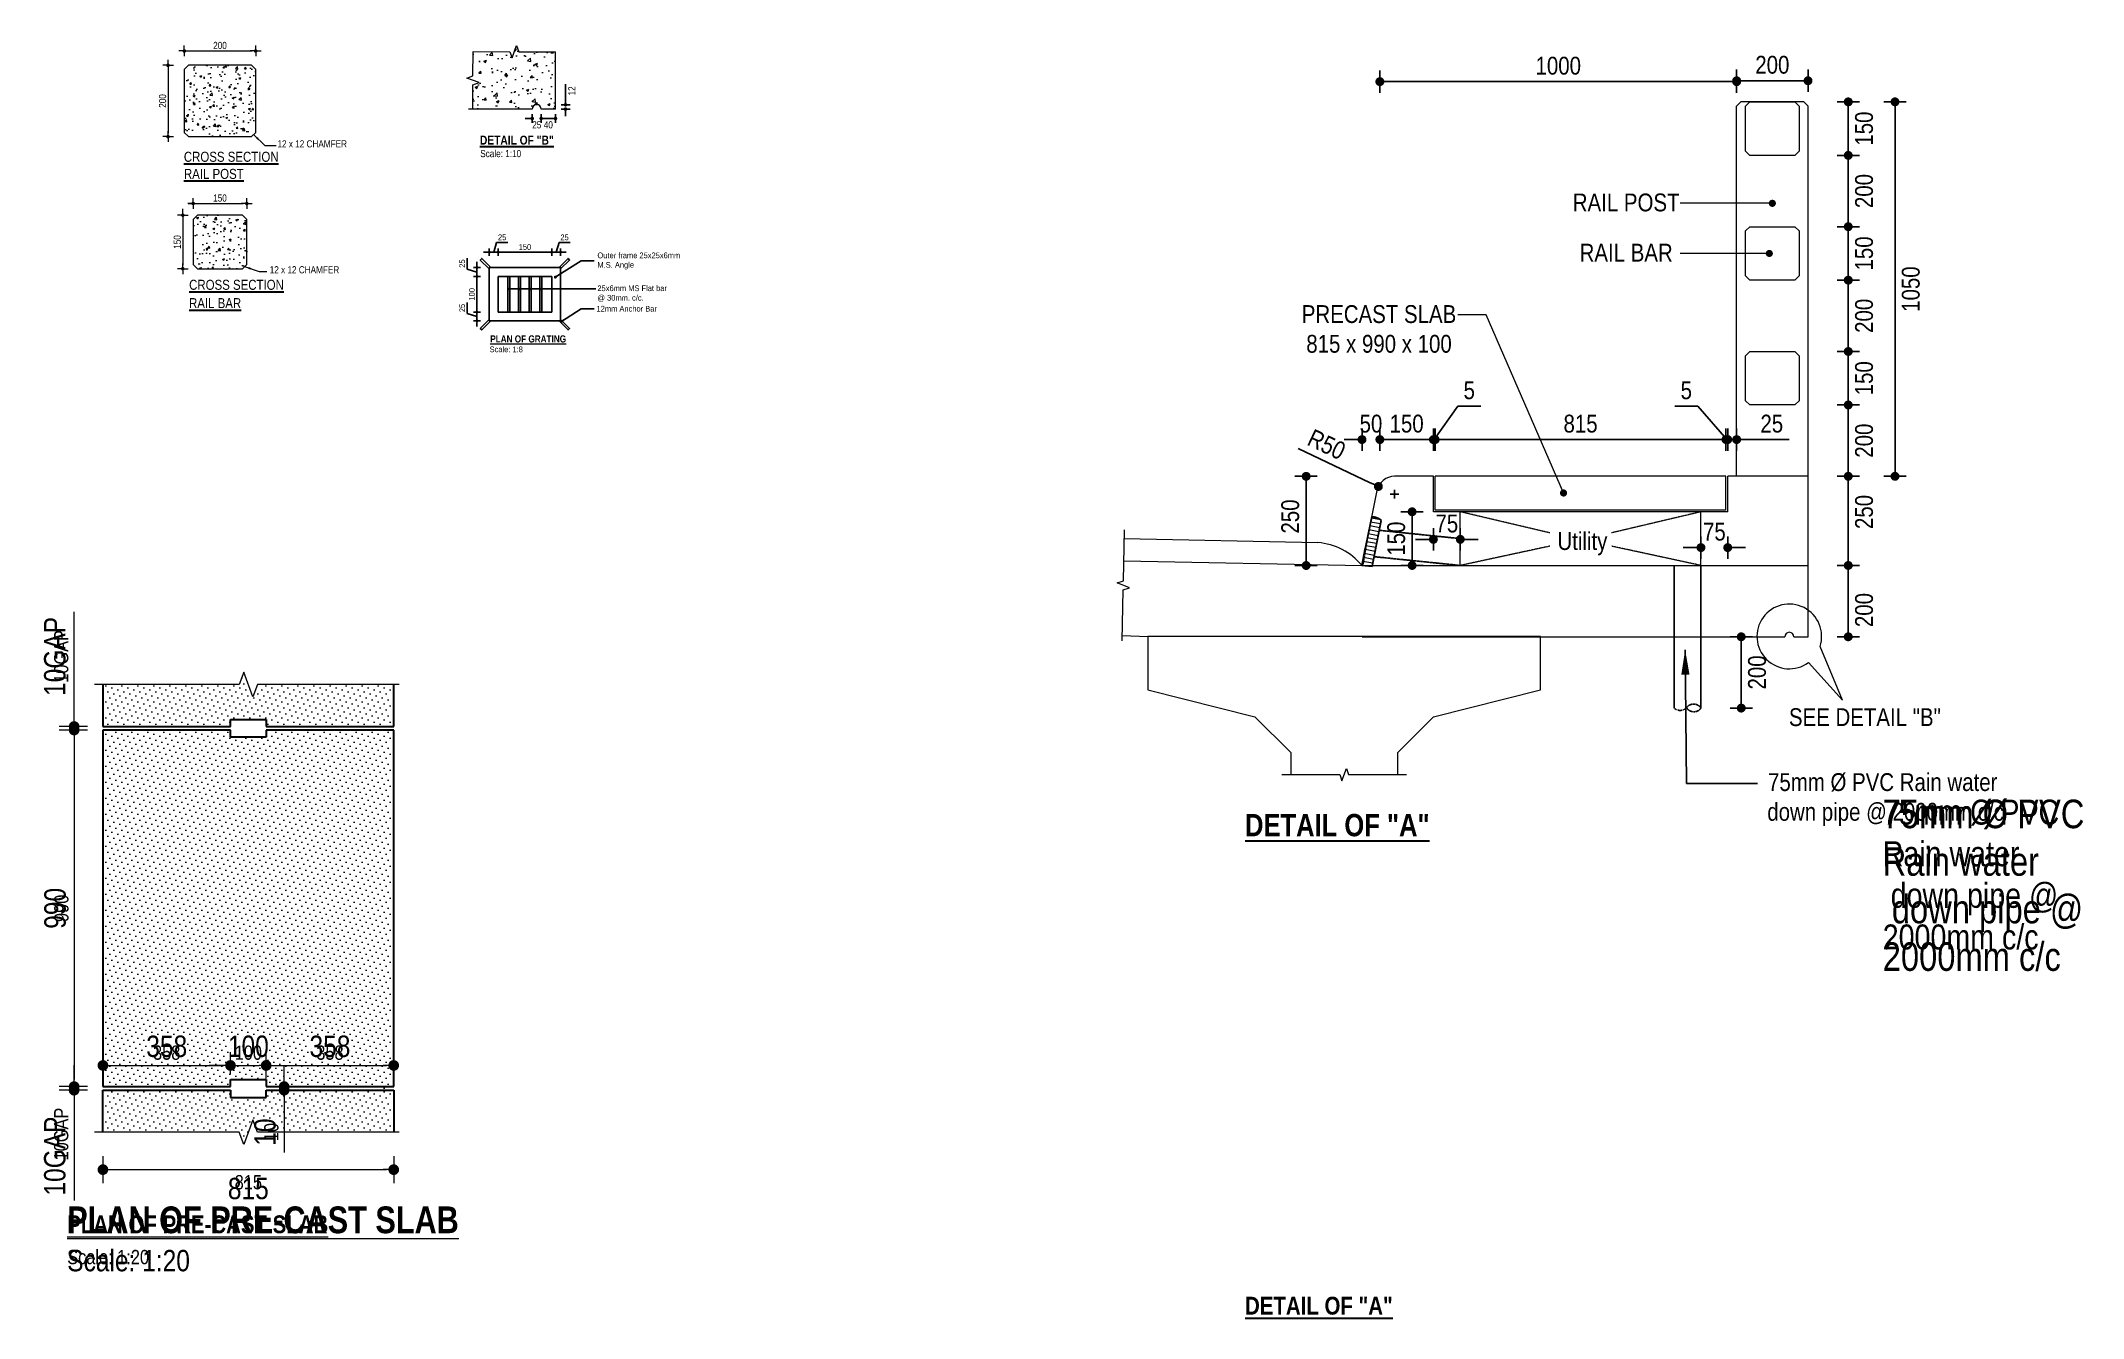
# Model space of a CAD drawing. Header units: inches. Extents: x -36047 to 217865, y -75686 to -40231.
# Drawn here: x 37220 to 42944, y -53055 to -49473 of the extents above; entities that cross this region are included whole.
import ezdxf

# ---------------------------------------------------------------- set-up
doc = ezdxf.new("R2010")
doc.units = ezdxf.units.IN
doc.header["$LTSCALE"] = 3
doc.header["$MEASUREMENT"] = 0
doc.header["$PDMODE"] = 34
doc.linetypes.add('DASHED2', pattern=[0.375, 0.25, -0.125])
doc.linetypes.add('HIDDEN', pattern=[9.525, 6.35, -3.175])
for name, color, linetype in [('con_out1', 2, 'Continuous'), ('Pipe_Hidde', 8, 'DASHED2'), ('Wearing Course', 7, 'Continuous')]:
    doc.layers.add(name, color=color, linetype=linetype)
for name, color, linetype, lineweight in [('Concrete', 4, 'Continuous', 20), ('Concrete_Section', 21, 'Continuous', 30), ('Deck Slab', 171, 'Continuous', 20), ('Dim Arrow', 150, 'Continuous', 9), ('Dim Arrow @ 35', 150, 'Continuous', 9), ('Dim Arrow @ 8', 150, 'Continuous', 9), ('Dimision', 4, 'Continuous', 9), ('DIMS', 150, 'Continuous', 9), ('DIMS @ 10', 150, 'Continuous', 9), ('DIMS @ 20', 150, 'Continuous', 9), ('DIMS @ 25', 150, 'Continuous', 9), ('DIMS @ 30', 150, 'Continuous', 9), ('DIMS @ 8', 150, 'Continuous', 9), ('Girder', 7, 'Continuous', 20), ('Girder Line', 7, 'Continuous', 25), ('Hatch', 8, 'Continuous', 5), ('Ralling', 140, 'Continuous', 20), ('Section Marks', 7, 'Continuous', 15), ('Structue', 7, 'Continuous', 25), ('Text30', 1, 'Continuous', 30), ('Text30 @ 10', 1, 'Continuous', 30), ('Text30 @ 25', 1, 'Continuous', 30), ('Text_Normal', 7, 'Continuous', 25), ('Text_Normal @ 10', 7, 'Continuous', 25), ('Text_Normal @ 20', 7, 'Continuous', 25), ('Text_Normal @ 25', 7, 'Continuous', 25), ('Text_Normal @ 30', 7, 'Continuous', 25), ('Text_Normal @ 35', 7, 'Continuous', 25), ('Text_Normal @ 40', 7, 'Continuous', 25), ('Text_Normal @ 8', 7, 'Continuous', 25), ('Text_Title', 1, 'Continuous', 20), ('Text_Title @ 20', 1, 'Continuous', 20), ('Text_Title @ 30', 1, 'Continuous', 20), ('Text_Title @ 8', 1, 'Continuous', 20)]:
    doc.layers.add(name, color=color, linetype=linetype, lineweight=lineweight)
doc.styles.add('Swis Cn BT', font='swissc.ttf')
doc.styles.add('SWIS_B_N', font='swisscb.ttf', dxfattribs={"height": 2})
doc.styles.add('SWIS_B_T', font='swisscb.ttf', dxfattribs={"height": 2.5})
doc.styles.add('SWIS_R_N', font='swissc.ttf', dxfattribs={"height": 2})
doc.dimstyles.new('Closed_Arrow', dxfattribs={"dimtxt": 2, "dimasz": 2, "dimexe": 1.25, "dimexo": 0.75, "dimgap": 0.75, "dimtad": 2, "dimdec": 0, "dimzin": 0, "dimdsep": 46, "dimtxsty": 'SWIS_R_N', "dimblk": 'DOT', "dimcen": 0.5, "dimadec": 0, "dimazin": 0, "dimtfac": 1, "dimtdec": 0, "dimtofl": 0, "dimtmove": 0, "dimatfit": 3, "dimfxl": 1.25, "dimfxlon": 1, "dimtolj": 1, "dimtzin": 0, "dimarcsym": 0})
doc.dimstyles.new('dim _10', dxfattribs={"dimscale": 10, "dimtxt": 1.75, "dimasz": 1.75, "dimexe": 1, "dimexo": 2, "dimgap": 1, "dimtad": 1, "dimdec": 0, "dimzin": 0, "dimdsep": 46, "dimtxsty": 'Swis Cn BT', "dimcen": 0.09, "dimclrd": 256, "dimclre": 256, "dimclrt": 256, "dimadec": 3, "dimazin": 0, "dimtfac": 1, "dimtdec": 0, "dimtofl": 0, "dimtmove": 0, "dimatfit": 3, "dimfxl": 1, "dimtolj": 1, "dimtzin": 0, "dimlwd": -1, "dimlwe": -1, "dimarcsym": 0})
doc.dimstyles.new('Dim dot_10', dxfattribs={"dimtxt": 20, "dimasz": 10, "dimexe": 1, "dimexo": 2, "dimgap": 5, "dimtad": 2, "dimdec": 0, "dimzin": 0, "dimdsep": 46, "dimtxsty": 'Swis Cn BT', "dimblk": 'dim_100dot', "dimcen": 0.09, "dimclrd": 256, "dimclre": 256, "dimclrt": 256, "dimadec": 0, "dimazin": 0, "dimtfac": 1, "dimtdec": 0, "dimtmove": 1, "dimatfit": 3, "dimfxl": 5, "dimtolj": 1, "dimtzin": 0, "dimlwd": -1, "dimlwe": -1, "dimarcsym": 0})
doc.dimstyles.new('dim dot_50', dxfattribs={"dimtxt": 100, "dimasz": 20, "dimexe": 1, "dimexo": 2, "dimgap": 1, "dimtad": 1, "dimdec": 0, "dimzin": 0, "dimdsep": 46, "dimtxsty": 'Swis Cn BT', "dimblk": 'BOXBLANK', "dimcen": 0.09, "dimclrd": 256, "dimclre": 256, "dimclrt": 256, "dimadec": 0, "dimazin": 0, "dimtfac": 1, "dimtdec": 0, "dimtmove": 1, "dimatfit": 3, "dimfxl": 5, "dimtolj": 1, "dimtzin": 0, "dimlwd": -1, "dimlwe": -1, "dimarcsym": 0})
doc.dimstyles.new('Dot_Anno', dxfattribs={"dimtxt": 2, "dimasz": 1, "dimexe": 1.25, "dimexo": 0.75, "dimgap": 0.75, "dimtad": 2, "dimdec": 0, "dimzin": 0, "dimdsep": 46, "dimtxsty": 'SWIS_R_N', "dimblk": 'DOT', "dimcen": 0.5, "dimadec": 0, "dimazin": 0, "dimtfac": 1, "dimtdec": 0, "dimtofl": 0, "dimtmove": 0, "dimatfit": 3, "dimfxl": 1.25, "dimfxlon": 1, "dimtolj": 1, "dimtzin": 0, "dimarcsym": 0})
doc.dimstyles.new('Dot_Arrow', dxfattribs={"dimtxt": 2, "dimasz": 1, "dimexe": 1.25, "dimexo": 0.75, "dimgap": 0.75, "dimtad": 2, "dimdec": 0, "dimzin": 0, "dimdsep": 46, "dimtxsty": 'SWIS_R_N', "dimblk": 'DOT', "dimcen": 0.5, "dimadec": 0, "dimazin": 0, "dimtfac": 1, "dimtdec": 0, "dimtofl": 0, "dimtmove": 0, "dimatfit": 3, "dimldrblk": 'DOT', "dimfxl": 1.25, "dimfxlon": 1, "dimtolj": 1, "dimtzin": 0, "dimarcsym": 0})

msp = doc.modelspace()

# ---------------------------------------------------------------- texts
at = {"layer": 'DIMS', "style": 'Swis Cn BT'}
for p in [(37883.1, -49772.1), (37861.4, -50125.2)]:
    msp.add_text('12 x 12 CHAMFER', height=20, dxfattribs=at).set_placement(p)
at = {"layer": 'Text30', "style": 'Swis Cn BT'}
for s, p in [('%%UCROSS SECTION', (37620.7, -49812.4)), ('%%URAIL POST', (37620.9, -49860.4)), ('%%UCROSS SECTION', (37635.5, -50171.4)), ('%%URAIL BAR', (37635.2, -50222.8))]:
    msp.add_text(s, height=28, dxfattribs=at).set_placement(p)
at = {"layer": 'Text30 @ 10', "style": 'SWIS_B_T'}
msp.add_text('%%UDETAIL OF "B"', height=25, dxfattribs=at).set_placement((38450.6, -49764.2))
at = {"layer": 'Text30 @ 25'}
for height, style, p in [(62.5, 'SWIS_B_T', (40595, -51703.7)), (50, 'SWIS_B_N', (40595, -53045.1))]:
    msp.add_text('%%UDETAIL OF "A"', height=height, dxfattribs=dict(at, style=style)).set_placement(p)
at = {"layer": 'Text_Normal @ 10', "insert": (38451.4, -49779.4), "char_height": 20, "width": 114.922, "attachment_point": 1, "style": 'SWIS_R_N'}
msp.add_mtext('Scale: 1:10', dxfattribs=at)
at = {"layer": 'Text_Normal @ 25', "char_height": 50, "attachment_point": 5, "style": 'SWIS_R_N'}
for s, insert in [('RAIL POST', (41663.2, -49926.8)), ('RAIL BAR', (41663.2, -50067.3)), ('PRECAST SLAB\\P815 x 990 x 100', (40970.5, -50281.5)), ('Utility', (41540.6, -50883.5)), ('SEE DETAIL "B"', (42332.3, -51370.1))]:
    msp.add_mtext(s, dxfattribs=dict(at, insert=insert))
at = {"layer": 'Text_Normal @ 8', "ltscale": 5, "char_height": 16, "attachment_point": 4, "style": 'SWIS_R_N'}
for s, insert, width in [('Outer frame 25x25x6mm M.S. Angle', (38779.9, -50090.6), 232.602), ('25x6mm MS Flat bar @ 30mm. c/c.', (38779.9, -50182), 193.046), ('12mm Anchor Bar', (38777.4, -50224.5), 166.665)]:
    msp.add_mtext(s, dxfattribs=dict(at, insert=insert, width=width))
at = {"layer": 'Text_Normal @ 8', "insert": (38477.6, -50330.4), "char_height": 16, "width": 91.938, "attachment_point": 1, "style": 'SWIS_R_N'}
msp.add_mtext('Scale: 1:8', dxfattribs=at)
at = {"layer": 'Text_Title @ 8', "ltscale": 50, "insert": (38479.5, -50309.3), "char_height": 20, "width": 269.572, "attachment_point": 4, "style": 'SWIS_B_T'}
msp.add_mtext('{\\LPLAN OF GRATING}', dxfattribs=at)

# ---------------------------------------------------------------- blocks, each defined once
blk = doc.blocks.new('dim_100dot')
for q in [(-1.5, 0), (0, 1.5), (1.5, 0), (0, -1.5)]:
    blk.add_line((0, 0), q)
at = {"const_width": 0.5}
blk.add_lwpolyline([(-0.25, 0, 1), (0.25, 0, 1)], format="xyb", close=True, dxfattribs=at)
blk = doc.blocks.new('*D8')
at = {"layer": 'DEFPOINTS', "color": 0, "transparency": 16777216}
for p in [(37659, -49962.3), (37617.7, -50112.3), (37659, -50112.3)]:
    blk.add_point(p, dxfattribs=at)
at = {"layer": 'DIMS', "transparency": 16777216}
for p, q in [((37619.7, -49962.3), (37616.7, -49962.3)), ((37617.7, -49972.3), (37617.7, -50102.3)), ((37619.7, -50112.3), (37616.7, -50112.3))]:
    blk.add_line(p, q, dxfattribs=at)
at = {"layer": 'DIMS', "transparency": 16777216, "xscale": 10, "yscale": 10, "zscale": 10}
for p, rotation in [((37617.7, -49962.3), 90), ((37617.7, -50112.3), 270)]:
    blk.add_blockref('dim_100dot', p, dxfattribs=dict(at, rotation=rotation))
at = {"layer": 'DIMS', "transparency": 16777216, "insert": (37602.4, -50037.3), "char_height": 20, "attachment_point": 5, "rotation": 90, "style": 'Swis Cn BT'}
blk.add_mtext('\\A1;150', dxfattribs=at)
blk = doc.blocks.new('*D9')
at = {"layer": 'DEFPOINTS', "color": 0, "transparency": 16777216}
for p in [(37797, -49929.5), (37647, -49974.3), (37797, -49974.3)]:
    blk.add_point(p, dxfattribs=at)
at = {"layer": 'DIMS', "transparency": 16777216}
for p, q in [((37647, -49931.5), (37647, -49928.5)), ((37657, -49929.5), (37787, -49929.5)), ((37797, -49931.5), (37797, -49928.5))]:
    blk.add_line(p, q, dxfattribs=at)
at = {"layer": 'DIMS', "transparency": 16777216, "xscale": 10, "yscale": 10, "zscale": 10, "rotation": 180}
blk.add_blockref('dim_100dot', (37647, -49929.5), dxfattribs=at)
at = {"layer": 'DIMS', "transparency": 16777216, "xscale": 10, "yscale": 10, "zscale": 10}
blk.add_blockref('dim_100dot', (37797, -49929.5), dxfattribs=at)
at = {"layer": 'DIMS', "transparency": 16777216, "insert": (37722, -49914.2), "char_height": 20, "attachment_point": 5, "style": 'Swis Cn BT'}
blk.add_mtext('\\A1;150', dxfattribs=at)
blk = doc.blocks.new('*D6')
at = {"layer": 'DEFPOINTS', "color": 0, "transparency": 16777216}
for p in [(37634, -49541.9), (37576.4, -49741.9), (37634, -49741.9)]:
    blk.add_point(p, dxfattribs=at)
at = {"layer": 'DIMS', "transparency": 16777216}
for p, q in [((37578.4, -49541.9), (37575.4, -49541.9)), ((37576.4, -49551.9), (37576.4, -49731.9)), ((37578.4, -49741.9), (37575.4, -49741.9))]:
    blk.add_line(p, q, dxfattribs=at)
at = {"layer": 'DIMS', "transparency": 16777216, "xscale": 10, "yscale": 10, "zscale": 10}
for p, rotation in [((37576.4, -49541.9), 90), ((37576.4, -49741.9), 270)]:
    blk.add_blockref('dim_100dot', p, dxfattribs=dict(at, rotation=rotation))
at = {"layer": 'DIMS', "transparency": 16777216, "insert": (37561.1, -49641.9), "char_height": 20, "attachment_point": 5, "rotation": 90, "style": 'Swis Cn BT'}
blk.add_mtext('\\A1;200', dxfattribs=at)
blk = doc.blocks.new('*D7')
at = {"layer": 'DEFPOINTS', "color": 0, "transparency": 16777216}
for p in [(37822, -49501.6), (37622, -49553.9), (37822, -49553.9)]:
    blk.add_point(p, dxfattribs=at)
at = {"layer": 'DIMS', "transparency": 16777216}
for p, q in [((37622, -49503.6), (37622, -49500.6)), ((37632, -49501.6), (37812, -49501.6)), ((37822, -49503.6), (37822, -49500.6))]:
    blk.add_line(p, q, dxfattribs=at)
at = {"layer": 'DIMS', "transparency": 16777216, "xscale": 10, "yscale": 10, "zscale": 10, "rotation": 180}
blk.add_blockref('dim_100dot', (37622, -49501.6), dxfattribs=at)
at = {"layer": 'DIMS', "transparency": 16777216, "xscale": 10, "yscale": 10, "zscale": 10}
blk.add_blockref('dim_100dot', (37822, -49501.6), dxfattribs=at)
at = {"layer": 'DIMS', "transparency": 16777216, "insert": (37722, -49486.4), "char_height": 20, "attachment_point": 5, "style": 'Swis Cn BT'}
blk.add_mtext('\\A1;200', dxfattribs=at)
blk = doc.blocks.new('_Dot')
at = {"color": 0, "linetype": 'ByBlock', "lineweight": -2}
blk.add_line((-0.5, 0), (-1, 0), dxfattribs=at)
at = {"color": 0, "linetype": 'ByBlock', "const_width": 0.5}
blk.add_lwpolyline([(-0.25, 0, 1), (0.25, 0, 1)], format="xyb", close=True, dxfattribs=at)
blk = doc.blocks.new('*D39')
at = {"layer": 'DEFPOINTS', "color": 0, "transparency": 16777216}
for p in [(38597.3, -49664.7), (38622.3, -49664.7), (38622.3, -49691.1)]:
    blk.add_point(p, dxfattribs=at)
at = {"layer": 'DIMS', "color": 0, "lineweight": -2, "transparency": 16777216}
for p, q in [((38597.3, -49678.6), (38597.3, -49703.6)), ((38622.3, -49678.6), (38622.3, -49703.6)), ((38587.3, -49691.1), (38577.3, -49691.1)), ((38632.3, -49691.1), (38642.3, -49691.1))]:
    blk.add_line(p, q, dxfattribs=at)
at = {"layer": 'DIMS', "color": 0, "lineweight": -2, "transparency": 16777216, "xscale": 10, "yscale": 10, "zscale": 10}
blk.add_blockref('_Dot', (38597.3, -49691.1), dxfattribs=at)
at = {"layer": 'DIMS', "color": 0, "lineweight": -2, "transparency": 16777216, "xscale": 10, "yscale": 10, "zscale": 10, "rotation": 180}
blk.add_blockref('_Dot', (38622.3, -49691.1), dxfattribs=at)
at = {"layer": 'DIMS', "color": 0, "transparency": 16777216, "insert": (38609.8, -49708.9), "char_height": 20, "attachment_point": 5, "style": 'SWIS_R_N'}
blk.add_mtext('\\A1;25', dxfattribs=at)
blk = doc.blocks.new('*D40')
at = {"layer": 'DEFPOINTS', "color": 0, "transparency": 16777216}
for p in [(38622.3, -49664.7), (38662.3, -49664.7), (38662.3, -49691.1)]:
    blk.add_point(p, dxfattribs=at)
at = {"layer": 'DIMS', "color": 0, "lineweight": -2, "transparency": 16777216}
for p, q in [((38622.3, -49678.6), (38622.3, -49703.6)), ((38662.3, -49678.6), (38662.3, -49703.6)), ((38632.3, -49691.1), (38652.3, -49691.1))]:
    blk.add_line(p, q, dxfattribs=at)
at = {"layer": 'DIMS', "color": 0, "lineweight": -2, "transparency": 16777216, "xscale": 10, "yscale": 10, "zscale": 10, "rotation": 180}
blk.add_blockref('_Dot', (38622.3, -49691.1), dxfattribs=at)
at = {"layer": 'DIMS', "color": 0, "lineweight": -2, "transparency": 16777216, "xscale": 10, "yscale": 10, "zscale": 10}
blk.add_blockref('_Dot', (38662.3, -49691.1), dxfattribs=at)
at = {"layer": 'DIMS', "color": 0, "transparency": 16777216, "insert": (38642.3, -49708.9), "char_height": 20, "attachment_point": 5, "style": 'SWIS_R_N'}
blk.add_mtext('\\A1;40', dxfattribs=at)
blk = doc.blocks.new('*D41')
at = {"layer": 'DEFPOINTS', "color": 0, "transparency": 16777216}
for p in [(38662.3, -49652.7), (38662.3, -49664.7), (38690.5, -49652.7)]:
    blk.add_point(p, dxfattribs=at)
at = {"layer": 'DIMS', "color": 0, "lineweight": -2, "transparency": 16777216}
for p, q in [((38690.5, -49642.7), (38690.5, -49594.5)), ((38678, -49652.7), (38703, -49652.7)), ((38678, -49664.7), (38703, -49664.7)), ((38690.5, -49674.7), (38690.5, -49684.7))]:
    blk.add_line(p, q, dxfattribs=at)
at = {"layer": 'DIMS', "color": 0, "lineweight": -2, "transparency": 16777216, "xscale": 10, "yscale": 10, "zscale": 10}
for p, rotation in [((38690.5, -49652.7), 270), ((38690.5, -49664.7), 90)]:
    blk.add_blockref('_Dot', p, dxfattribs=dict(at, rotation=rotation))
at = {"layer": 'DIMS', "color": 0, "transparency": 16777216, "insert": (38708.1, -49613.6), "char_height": 20, "attachment_point": 5, "rotation": 90, "style": 'SWIS_R_N'}
blk.add_mtext('\\A1;12', dxfattribs=at)
blk = doc.blocks.new('*U242')
at = {"layer": 'Text_Title @ 20', "style": 'SWIS_B_T'}
blk.add_text('%%UPLAN OF PRE-CAST SLAB', height=50, dxfattribs=at).set_placement((37293.8, -52816.9))
at = {"layer": 'Text_Title @ 30', "style": 'SWIS_B_T'}
blk.add_text('%%UPLAN OF PRE-CAST SLAB', height=75, dxfattribs=at).set_placement((37293.8, -52816.9))
blk = doc.blocks.new('*D213')
at = {"layer": 'DEFPOINTS', "color": 0, "ltscale": 20, "transparency": 16777216}
for p in [(37393.9, -51405.9), (37313.2, -52405.9), (37393.9, -52405.9)]:
    blk.add_point(p, dxfattribs=at)
at = {"layer": 'DIMS', "color": 0, "lineweight": -2, "ltscale": 20, "transparency": 16777216}
for p, q in [((37350.7, -51405.9), (37275.7, -51405.9)), ((37313.2, -51435.9), (37313.2, -52375.9)), ((37350.7, -52405.9), (37275.7, -52405.9))]:
    blk.add_line(p, q, dxfattribs=at)
at = {"layer": 'DIMS', "color": 0, "lineweight": -2, "ltscale": 20, "transparency": 16777216, "xscale": 30, "yscale": 30, "zscale": 30}
for p, rotation in [((37313.2, -51405.9), 90), ((37313.2, -52405.9), 270)]:
    blk.add_blockref('_Dot', p, dxfattribs=dict(at, rotation=rotation))
at = {"layer": 'DIMS', "color": 0, "ltscale": 20, "transparency": 16777216, "insert": (37259.9, -51905.9), "char_height": 60, "attachment_point": 5, "rotation": 90, "style": 'SWIS_R_N'}
blk.add_mtext('\\A1;990', dxfattribs=at)
blk = doc.blocks.new('*D214')
at = {"layer": 'DEFPOINTS', "color": 0, "ltscale": 20, "transparency": 16777216}
for p in [(37393.9, -51405.9), (37313.2, -52405.9), (37393.9, -52405.9)]:
    blk.add_point(p, dxfattribs=at)
at = {"layer": 'DIMS', "color": 0, "lineweight": -2, "ltscale": 20, "transparency": 16777216}
for p, q in [((37338.2, -51405.9), (37288.2, -51405.9)), ((37313.2, -51425.9), (37313.2, -52385.9)), ((37338.2, -52405.9), (37288.2, -52405.9))]:
    blk.add_line(p, q, dxfattribs=at)
at = {"layer": 'DIMS', "color": 0, "lineweight": -2, "ltscale": 20, "transparency": 16777216, "xscale": 20, "yscale": 20, "zscale": 20}
for p, rotation in [((37313.2, -51405.9), 90), ((37313.2, -52405.9), 270)]:
    blk.add_blockref('_Dot', p, dxfattribs=dict(at, rotation=rotation))
at = {"layer": 'DIMS', "color": 0, "ltscale": 20, "transparency": 16777216, "insert": (37277.7, -51905.9), "char_height": 40, "attachment_point": 5, "rotation": 90, "style": 'SWIS_R_N'}
blk.add_mtext('\\A1;990', dxfattribs=at)
blk = doc.blocks.new('*D216')
at = {"layer": 'DEFPOINTS', "color": 0, "ltscale": 20, "transparency": 16777216}
for p in [(37393.9, -51395.9), (37313.2, -51405.9), (37393.9, -51405.9)]:
    blk.add_point(p, dxfattribs=at)
at = {"layer": 'DIMS', "color": 0, "lineweight": -2, "ltscale": 20, "transparency": 16777216}
for p, q in [((37313.2, -51365.9), (37313.2, -51074.9)), ((37350.7, -51395.9), (37275.7, -51395.9)), ((37350.7, -51405.9), (37275.7, -51405.9)), ((37313.2, -51435.9), (37313.2, -51465.9))]:
    blk.add_line(p, q, dxfattribs=at)
at = {"layer": 'DIMS', "color": 0, "lineweight": -2, "ltscale": 20, "transparency": 16777216, "xscale": 30, "yscale": 30, "zscale": 30}
for p, rotation in [((37313.2, -51395.9), 270), ((37313.2, -51405.9), 90)]:
    blk.add_blockref('_Dot', p, dxfattribs=dict(at, rotation=rotation))
at = {"layer": 'DIMS', "color": 0, "ltscale": 20, "transparency": 16777216, "insert": (37259.3, -51199.5), "char_height": 60, "attachment_point": 5, "rotation": 90, "style": 'SWIS_R_N'}
blk.add_mtext('\\A1;10GAP', dxfattribs=at)
blk = doc.blocks.new('*D217')
at = {"layer": 'DEFPOINTS', "color": 0, "ltscale": 20, "transparency": 16777216}
for p in [(37393.9, -51395.9), (37313.2, -51405.9), (37393.9, -51405.9)]:
    blk.add_point(p, dxfattribs=at)
at = {"layer": 'DIMS', "color": 0, "lineweight": -2, "ltscale": 20, "transparency": 16777216}
for p, q in [((37313.2, -51375.9), (37313.2, -51116.5)), ((37338.2, -51395.9), (37288.2, -51395.9)), ((37338.2, -51405.9), (37288.2, -51405.9)), ((37313.2, -51425.9), (37313.2, -51445.9))]:
    blk.add_line(p, q, dxfattribs=at)
at = {"layer": 'DIMS', "color": 0, "lineweight": -2, "ltscale": 20, "transparency": 16777216, "xscale": 20, "yscale": 20, "zscale": 20}
for p, rotation in [((37313.2, -51395.9), 270), ((37313.2, -51405.9), 90)]:
    blk.add_blockref('_Dot', p, dxfattribs=dict(at, rotation=rotation))
at = {"layer": 'DIMS', "color": 0, "ltscale": 20, "transparency": 16777216, "insert": (37277.2, -51199.5), "char_height": 40, "attachment_point": 5, "rotation": 90, "style": 'SWIS_R_N'}
blk.add_mtext('\\A1;10GAP', dxfattribs=at)
blk = doc.blocks.new('*D219')
at = {"layer": 'DEFPOINTS', "color": 0, "ltscale": 20, "transparency": 16777216}
for p in [(37313.2, -52415.9), (37393.9, -52405.9), (37393.9, -52415.9)]:
    blk.add_point(p, dxfattribs=at)
at = {"layer": 'DIMS', "color": 0, "lineweight": -2, "ltscale": 20, "transparency": 16777216}
for p, q in [((37313.2, -52375.9), (37313.2, -52345.9)), ((37350.7, -52405.9), (37275.7, -52405.9)), ((37350.7, -52415.9), (37275.7, -52415.9)), ((37313.2, -52445.9), (37313.2, -52725.1))]:
    blk.add_line(p, q, dxfattribs=at)
at = {"layer": 'DIMS', "color": 0, "lineweight": -2, "ltscale": 20, "transparency": 16777216, "xscale": 30, "yscale": 30, "zscale": 30}
for p, rotation in [((37313.2, -52405.9), 270), ((37313.2, -52415.9), 90)]:
    blk.add_blockref('_Dot', p, dxfattribs=dict(at, rotation=rotation))
at = {"layer": 'DIMS', "color": 0, "ltscale": 20, "transparency": 16777216, "insert": (37259.3, -52600.5), "char_height": 60, "attachment_point": 5, "rotation": 90, "style": 'SWIS_R_N'}
blk.add_mtext('\\A1;10GAP', dxfattribs=at)
blk = doc.blocks.new('*D220')
at = {"layer": 'DEFPOINTS', "color": 0, "ltscale": 20, "transparency": 16777216}
for p in [(37313.2, -52415.9), (37393.9, -52405.9), (37393.9, -52415.9)]:
    blk.add_point(p, dxfattribs=at)
at = {"layer": 'DIMS', "color": 0, "lineweight": -2, "ltscale": 20, "transparency": 16777216}
for p, q in [((37313.2, -52385.9), (37313.2, -52365.9)), ((37338.2, -52405.9), (37288.2, -52405.9)), ((37338.2, -52415.9), (37288.2, -52415.9)), ((37313.2, -52435.9), (37313.2, -52622))]:
    blk.add_line(p, q, dxfattribs=at)
at = {"layer": 'DIMS', "color": 0, "lineweight": -2, "ltscale": 20, "transparency": 16777216, "xscale": 20, "yscale": 20, "zscale": 20}
for p, rotation in [((37313.2, -52405.9), 270), ((37313.2, -52415.9), 90)]:
    blk.add_blockref('_Dot', p, dxfattribs=dict(at, rotation=rotation))
at = {"layer": 'DIMS', "color": 0, "ltscale": 20, "transparency": 16777216, "insert": (37277.2, -52538.9), "char_height": 40, "attachment_point": 5, "rotation": 90, "style": 'SWIS_R_N'}
blk.add_mtext('\\A1;10GAP', dxfattribs=at)
blk = doc.blocks.new('*D222')
at = {"layer": 'DEFPOINTS', "color": 0, "ltscale": 20, "transparency": 16777216}
for p in [(37393.9, -52533.5), (38208.9, -52533.5), (38208.9, -52638.6)]:
    blk.add_point(p, dxfattribs=at)
at = {"layer": 'DIMS', "color": 0, "lineweight": -2, "ltscale": 20, "transparency": 16777216}
for p, q in [((37393.9, -52601.1), (37393.9, -52676.1)), ((38208.9, -52601.1), (38208.9, -52676.1)), ((37423.9, -52638.6), (38178.9, -52638.6))]:
    blk.add_line(p, q, dxfattribs=at)
at = {"layer": 'DIMS', "color": 0, "lineweight": -2, "ltscale": 20, "transparency": 16777216, "xscale": 30, "yscale": 30, "zscale": 30, "rotation": 180}
blk.add_blockref('_Dot', (37393.9, -52638.6), dxfattribs=at)
at = {"layer": 'DIMS', "color": 0, "lineweight": -2, "ltscale": 20, "transparency": 16777216, "xscale": 30, "yscale": 30, "zscale": 30}
blk.add_blockref('_Dot', (38208.9, -52638.6), dxfattribs=at)
at = {"layer": 'DIMS', "color": 0, "ltscale": 20, "transparency": 16777216, "insert": (37801.4, -52691.9), "char_height": 60, "attachment_point": 5, "style": 'SWIS_R_N'}
blk.add_mtext('\\A1;815', dxfattribs=at)
blk = doc.blocks.new('*D223')
at = {"layer": 'DEFPOINTS', "color": 0, "ltscale": 20, "transparency": 16777216}
for p in [(37393.9, -52533.5), (38208.9, -52533.5), (38208.9, -52638.6)]:
    blk.add_point(p, dxfattribs=at)
at = {"layer": 'DIMS', "color": 0, "lineweight": -2, "ltscale": 20, "transparency": 16777216}
for p, q in [((37393.9, -52613.6), (37393.9, -52663.6)), ((37413.9, -52638.6), (38188.9, -52638.6)), ((38208.9, -52613.6), (38208.9, -52663.6))]:
    blk.add_line(p, q, dxfattribs=at)
at = {"layer": 'DIMS', "color": 0, "lineweight": -2, "ltscale": 20, "transparency": 16777216, "xscale": 20, "yscale": 20, "zscale": 20, "rotation": 180}
blk.add_blockref('_Dot', (37393.9, -52638.6), dxfattribs=at)
at = {"layer": 'DIMS', "color": 0, "lineweight": -2, "ltscale": 20, "transparency": 16777216, "xscale": 20, "yscale": 20, "zscale": 20}
blk.add_blockref('_Dot', (38208.9, -52638.6), dxfattribs=at)
at = {"layer": 'DIMS', "color": 0, "ltscale": 20, "transparency": 16777216, "insert": (37801.4, -52674.1), "char_height": 40, "attachment_point": 5, "style": 'SWIS_R_N'}
blk.add_mtext('\\A1;815', dxfattribs=at)
blk = doc.blocks.new('*D225')
at = {"layer": 'DEFPOINTS', "color": 0, "ltscale": 20, "transparency": 16777216}
for p in [(37901.7, -52415.9), (38208.9, -52405.9), (38208.9, -52415.9)]:
    blk.add_point(p, dxfattribs=at)
at = {"layer": 'DIMS', "color": 0, "lineweight": -2, "ltscale": 20, "transparency": 16777216}
for p, q in [((37901.7, -52375.9), (37901.7, -52345.9)), ((37939.2, -52405.9), (37864.2, -52405.9)), ((37939.2, -52415.9), (37864.2, -52415.9)), ((37901.7, -52445.9), (37901.7, -52590.7))]:
    blk.add_line(p, q, dxfattribs=at)
at = {"layer": 'DIMS', "color": 0, "lineweight": -2, "ltscale": 20, "transparency": 16777216, "xscale": 30, "yscale": 30, "zscale": 30}
for p, rotation in [((37901.7, -52405.9), 270), ((37901.7, -52415.9), 90)]:
    blk.add_blockref('_Dot', p, dxfattribs=dict(at, rotation=rotation))
at = {"layer": 'DIMS', "color": 0, "ltscale": 20, "transparency": 16777216, "insert": (37848.4, -52533.3), "char_height": 60, "attachment_point": 5, "rotation": 90, "style": 'SWIS_R_N'}
blk.add_mtext('\\A1;10', dxfattribs=at)
blk = doc.blocks.new('*D226')
at = {"layer": 'DEFPOINTS', "color": 0, "ltscale": 20, "transparency": 16777216}
for p in [(37901.7, -52415.9), (38208.9, -52405.9), (38208.9, -52415.9)]:
    blk.add_point(p, dxfattribs=at)
at = {"layer": 'DIMS', "color": 0, "lineweight": -2, "ltscale": 20, "transparency": 16777216}
for p, q in [((37901.7, -52385.9), (37901.7, -52365.9)), ((37926.7, -52405.9), (37876.7, -52405.9)), ((37926.7, -52415.9), (37876.7, -52415.9)), ((37901.7, -52435.9), (37901.7, -52571.5))]:
    blk.add_line(p, q, dxfattribs=at)
at = {"layer": 'DIMS', "color": 0, "lineweight": -2, "ltscale": 20, "transparency": 16777216, "xscale": 20, "yscale": 20, "zscale": 20}
for p, rotation in [((37901.7, -52405.9), 270), ((37901.7, -52415.9), 90)]:
    blk.add_blockref('_Dot', p, dxfattribs=dict(at, rotation=rotation))
at = {"layer": 'DIMS', "color": 0, "ltscale": 20, "transparency": 16777216, "insert": (37866.2, -52533.3), "char_height": 40, "attachment_point": 5, "rotation": 90, "style": 'SWIS_R_N'}
blk.add_mtext('\\A1;10', dxfattribs=at)
blk = doc.blocks.new('*D228')
at = {"layer": 'DEFPOINTS', "color": 0, "ltscale": 20, "transparency": 16777216}
for p in [(37751.4, -52346.4), (37393.9, -52405.9), (37751.4, -52385.9)]:
    blk.add_point(p, dxfattribs=at)
at = {"layer": 'DIMS', "color": 0, "lineweight": -2, "ltscale": 20, "transparency": 16777216}
for p, q in [((37393.9, -52383.4), (37393.9, -52308.9)), ((37751.4, -52363.4), (37751.4, -52308.9)), ((37423.9, -52346.4), (37721.4, -52346.4))]:
    blk.add_line(p, q, dxfattribs=at)
at = {"layer": 'DIMS', "color": 0, "lineweight": -2, "ltscale": 20, "transparency": 16777216, "xscale": 30, "yscale": 30, "zscale": 30, "rotation": 180}
blk.add_blockref('_Dot', (37393.9, -52346.4), dxfattribs=at)
at = {"layer": 'DIMS', "color": 0, "lineweight": -2, "ltscale": 20, "transparency": 16777216, "xscale": 30, "yscale": 30, "zscale": 30}
blk.add_blockref('_Dot', (37751.4, -52346.4), dxfattribs=at)
at = {"layer": 'DIMS', "color": 0, "ltscale": 20, "transparency": 16777216, "insert": (37572.7, -52293.1), "char_height": 60, "attachment_point": 5, "style": 'SWIS_R_N'}
blk.add_mtext('\\A1;358', dxfattribs=at)
blk = doc.blocks.new('*D229')
at = {"layer": 'DEFPOINTS', "color": 0, "ltscale": 20, "transparency": 16777216}
for p in [(37751.4, -52346.4), (37393.9, -52405.9), (37751.4, -52385.9)]:
    blk.add_point(p, dxfattribs=at)
at = {"layer": 'DIMS', "color": 0, "lineweight": -2, "ltscale": 20, "transparency": 16777216}
for p, q in [((37393.9, -52371.4), (37393.9, -52321.4)), ((37413.9, -52346.4), (37731.4, -52346.4)), ((37751.4, -52370.9), (37751.4, -52321.4))]:
    blk.add_line(p, q, dxfattribs=at)
at = {"layer": 'DIMS', "color": 0, "lineweight": -2, "ltscale": 20, "transparency": 16777216, "xscale": 20, "yscale": 20, "zscale": 20, "rotation": 180}
blk.add_blockref('_Dot', (37393.9, -52346.4), dxfattribs=at)
at = {"layer": 'DIMS', "color": 0, "lineweight": -2, "ltscale": 20, "transparency": 16777216, "xscale": 20, "yscale": 20, "zscale": 20}
blk.add_blockref('_Dot', (37751.4, -52346.4), dxfattribs=at)
at = {"layer": 'DIMS', "color": 0, "ltscale": 20, "transparency": 16777216, "insert": (37572.7, -52310.8), "char_height": 40, "attachment_point": 5, "style": 'SWIS_R_N'}
blk.add_mtext('\\A1;358', dxfattribs=at)
blk = doc.blocks.new('*D231')
at = {"layer": 'DEFPOINTS', "color": 0, "ltscale": 20, "transparency": 16777216}
for p in [(37851.4, -52346.4), (37751.4, -52385.9), (37851.4, -52385.9)]:
    blk.add_point(p, dxfattribs=at)
at = {"layer": 'DIMS', "color": 0, "lineweight": -2, "ltscale": 20, "transparency": 16777216}
for p, q in [((37751.4, -52363.4), (37751.4, -52308.9)), ((37851.4, -52363.4), (37851.4, -52308.9)), ((37721.4, -52346.4), (37691.4, -52346.4)), ((37881.4, -52346.4), (37911.4, -52346.4))]:
    blk.add_line(p, q, dxfattribs=at)
at = {"layer": 'DIMS', "color": 0, "lineweight": -2, "ltscale": 20, "transparency": 16777216, "xscale": 30, "yscale": 30, "zscale": 30}
blk.add_blockref('_Dot', (37751.4, -52346.4), dxfattribs=at)
at = {"layer": 'DIMS', "color": 0, "lineweight": -2, "ltscale": 20, "transparency": 16777216, "xscale": 30, "yscale": 30, "zscale": 30, "rotation": 180}
blk.add_blockref('_Dot', (37851.4, -52346.4), dxfattribs=at)
at = {"layer": 'DIMS', "color": 0, "ltscale": 20, "transparency": 16777216, "insert": (37801.4, -52293.1), "char_height": 60, "attachment_point": 5, "style": 'SWIS_R_N'}
blk.add_mtext('\\A1;100', dxfattribs=at)
blk = doc.blocks.new('*D232')
at = {"layer": 'DEFPOINTS', "color": 0, "ltscale": 20, "transparency": 16777216}
for p in [(37851.4, -52346.4), (37751.4, -52385.9), (37851.4, -52385.9)]:
    blk.add_point(p, dxfattribs=at)
at = {"layer": 'DIMS', "color": 0, "lineweight": -2, "ltscale": 20, "transparency": 16777216}
for p, q in [((37751.4, -52370.9), (37751.4, -52321.4)), ((37771.4, -52346.4), (37831.4, -52346.4)), ((37851.4, -52370.9), (37851.4, -52321.4))]:
    blk.add_line(p, q, dxfattribs=at)
at = {"layer": 'DIMS', "color": 0, "lineweight": -2, "ltscale": 20, "transparency": 16777216, "xscale": 20, "yscale": 20, "zscale": 20, "rotation": 180}
blk.add_blockref('_Dot', (37751.4, -52346.4), dxfattribs=at)
at = {"layer": 'DIMS', "color": 0, "lineweight": -2, "ltscale": 20, "transparency": 16777216, "xscale": 20, "yscale": 20, "zscale": 20}
blk.add_blockref('_Dot', (37851.4, -52346.4), dxfattribs=at)
at = {"layer": 'DIMS', "color": 0, "ltscale": 20, "transparency": 16777216, "insert": (37801.4, -52310.8), "char_height": 40, "attachment_point": 5, "style": 'SWIS_R_N'}
blk.add_mtext('\\A1;100', dxfattribs=at)
blk = doc.blocks.new('*D234')
at = {"layer": 'DEFPOINTS', "color": 0, "ltscale": 20, "transparency": 16777216}
for p in [(38208.9, -52346.4), (37851.4, -52405.9), (38208.9, -52405.9)]:
    blk.add_point(p, dxfattribs=at)
at = {"layer": 'DIMS', "color": 0, "lineweight": -2, "ltscale": 20, "transparency": 16777216}
for p, q in [((37851.4, -52383.4), (37851.4, -52308.9)), ((38208.9, -52383.4), (38208.9, -52308.9)), ((37881.4, -52346.4), (38178.9, -52346.4))]:
    blk.add_line(p, q, dxfattribs=at)
at = {"layer": 'DIMS', "color": 0, "lineweight": -2, "ltscale": 20, "transparency": 16777216, "xscale": 30, "yscale": 30, "zscale": 30, "rotation": 180}
blk.add_blockref('_Dot', (37851.4, -52346.4), dxfattribs=at)
at = {"layer": 'DIMS', "color": 0, "lineweight": -2, "ltscale": 20, "transparency": 16777216, "xscale": 30, "yscale": 30, "zscale": 30}
blk.add_blockref('_Dot', (38208.9, -52346.4), dxfattribs=at)
at = {"layer": 'DIMS', "color": 0, "ltscale": 20, "transparency": 16777216, "insert": (38030.2, -52293.1), "char_height": 60, "attachment_point": 5, "style": 'SWIS_R_N'}
blk.add_mtext('\\A1;358', dxfattribs=at)
blk = doc.blocks.new('*D235')
at = {"layer": 'DEFPOINTS', "color": 0, "ltscale": 20, "transparency": 16777216}
for p in [(38208.9, -52346.4), (37851.4, -52405.9), (38208.9, -52405.9)]:
    blk.add_point(p, dxfattribs=at)
at = {"layer": 'DIMS', "color": 0, "lineweight": -2, "ltscale": 20, "transparency": 16777216}
for p, q in [((37851.4, -52371.4), (37851.4, -52321.4)), ((37871.4, -52346.4), (38188.9, -52346.4)), ((38208.9, -52371.4), (38208.9, -52321.4))]:
    blk.add_line(p, q, dxfattribs=at)
at = {"layer": 'DIMS', "color": 0, "lineweight": -2, "ltscale": 20, "transparency": 16777216, "xscale": 20, "yscale": 20, "zscale": 20, "rotation": 180}
blk.add_blockref('_Dot', (37851.4, -52346.4), dxfattribs=at)
at = {"layer": 'DIMS', "color": 0, "lineweight": -2, "ltscale": 20, "transparency": 16777216, "xscale": 20, "yscale": 20, "zscale": 20}
blk.add_blockref('_Dot', (38208.9, -52346.4), dxfattribs=at)
at = {"layer": 'DIMS', "color": 0, "ltscale": 20, "transparency": 16777216, "insert": (38030.2, -52310.8), "char_height": 40, "attachment_point": 5, "style": 'SWIS_R_N'}
blk.add_mtext('\\A1;358', dxfattribs=at)
blk = doc.blocks.new('*U251')
at = {"layer": 'Text_Normal @ 20', "insert": (37293.8, -52863.7), "char_height": 40, "width": 229.844, "attachment_point": 1, "style": 'SWIS_R_N'}
blk.add_mtext('Scale: 1:20', dxfattribs=at)
at = {"layer": 'Text_Normal @ 30', "insert": (37293.8, -52863.7), "char_height": 60, "width": 344.766, "attachment_point": 1, "style": 'SWIS_R_N'}
blk.add_mtext('Scale: 1:20', dxfattribs=at)
blk = doc.blocks.new('*D37')
at = {"layer": 'DEFPOINTS', "color": 0, "ltscale": 30, "transparency": 16777216}
for p in [(38442.2, -50134.2), (38494.6, -50134.2), (38494.6, -50233.7)]:
    blk.add_point(p, dxfattribs=at)
at = {"layer": 'DIMS', "color": 0, "lineweight": -2, "ltscale": 30, "transparency": 16777216}
for p, q in [((38452.2, -50134.2), (38432.2, -50134.2)), ((38442.2, -50225.7), (38442.2, -50142.2)), ((38452.2, -50233.7), (38432.2, -50233.7))]:
    blk.add_line(p, q, dxfattribs=at)
at = {"layer": 'DIMS', "color": 0, "lineweight": -2, "ltscale": 30, "transparency": 16777216, "xscale": 8, "yscale": 8, "zscale": 8}
for p, rotation in [((38442.2, -50134.2), 90), ((38442.2, -50233.7), 270)]:
    blk.add_blockref('_Dot', p, dxfattribs=dict(at, rotation=rotation))
at = {"layer": 'DIMS', "color": 0, "ltscale": 30, "transparency": 16777216, "insert": (38428, -50184), "char_height": 16, "attachment_point": 5, "rotation": 90, "style": 'SWIS_R_N'}
blk.add_mtext('\\A1;100', dxfattribs=at)
blk = doc.blocks.new('*D38')
at = {"layer": 'DEFPOINTS', "color": 0, "ltscale": 30, "transparency": 16777216}
for p in [(38651.7, -50065.8), (38501.7, -50160.4), (38651.7, -50160.4)]:
    blk.add_point(p, dxfattribs=at)
at = {"layer": 'DIMS', "color": 0, "lineweight": -2, "ltscale": 30, "transparency": 16777216}
for p, q in [((38501.7, -50075.8), (38501.7, -50055.8)), ((38509.7, -50065.8), (38643.7, -50065.8)), ((38651.7, -50075.8), (38651.7, -50055.8))]:
    blk.add_line(p, q, dxfattribs=at)
at = {"layer": 'DIMS', "color": 0, "lineweight": -2, "ltscale": 30, "transparency": 16777216, "xscale": 8, "yscale": 8, "zscale": 8, "rotation": 180}
blk.add_blockref('_Dot', (38501.7, -50065.8), dxfattribs=at)
at = {"layer": 'DIMS', "color": 0, "lineweight": -2, "ltscale": 30, "transparency": 16777216, "xscale": 8, "yscale": 8, "zscale": 8}
blk.add_blockref('_Dot', (38651.7, -50065.8), dxfattribs=at)
at = {"layer": 'DIMS', "color": 0, "ltscale": 30, "transparency": 16777216, "insert": (38576.7, -50051.6), "char_height": 16, "attachment_point": 5, "style": 'SWIS_R_N'}
blk.add_mtext('\\A1;150', dxfattribs=at)
blk = doc.blocks.new('*D33')
at = {"layer": 'DEFPOINTS', "color": 0, "ltscale": 30, "transparency": 16777216}
for p in [(38442.2, -50108.7), (38494.6, -50108.7), (38494.6, -50134.2)]:
    blk.add_point(p, dxfattribs=at)
at = {"layer": 'DIMS', "color": 0, "lineweight": -2, "ltscale": 30, "transparency": 16777216}
for p, q in [((38415, -50113.3), (38415, -50082.3)), ((38442.2, -50121.5), (38415, -50113.3)), ((38452.2, -50108.7), (38432.2, -50108.7)), ((38452.2, -50134.2), (38432.2, -50134.2)), ((38442.2, -50100.7), (38442.2, -50092.7)), ((38442.2, -50134.2), (38442.2, -50108.7)), ((38442.2, -50142.2), (38442.2, -50150.2))]:
    blk.add_line(p, q, dxfattribs=at)
at = {"layer": 'DIMS', "color": 0, "lineweight": -2, "ltscale": 30, "transparency": 16777216, "xscale": 8, "yscale": 8, "zscale": 8}
for p, rotation in [((38442.2, -50108.7), 270), ((38442.2, -50134.2), 90)]:
    blk.add_blockref('_Dot', p, dxfattribs=dict(at, rotation=rotation))
at = {"layer": 'DIMS', "color": 0, "ltscale": 30, "transparency": 16777216, "insert": (38400.8, -50097.8), "char_height": 16, "attachment_point": 5, "rotation": 90, "style": 'SWIS_R_N'}
blk.add_mtext('\\A1;25', dxfattribs=at)
blk = doc.blocks.new('*D34')
at = {"layer": 'DEFPOINTS', "color": 0, "ltscale": 30, "transparency": 16777216}
for p in [(38494.6, -50233.7), (38442.2, -50258.7), (38494.6, -50258.7)]:
    blk.add_point(p, dxfattribs=at)
at = {"layer": 'DIMS', "color": 0, "lineweight": -2, "ltscale": 30, "transparency": 16777216}
for p, q in [((38415, -50238.1), (38415, -50207)), ((38442.2, -50246.2), (38415, -50238.1)), ((38452.2, -50233.7), (38432.2, -50233.7)), ((38442.2, -50225.7), (38442.2, -50217.7)), ((38442.2, -50233.7), (38442.2, -50258.7)), ((38452.2, -50258.7), (38432.2, -50258.7)), ((38442.2, -50266.7), (38442.2, -50274.7))]:
    blk.add_line(p, q, dxfattribs=at)
at = {"layer": 'DIMS', "color": 0, "lineweight": -2, "ltscale": 30, "transparency": 16777216, "xscale": 8, "yscale": 8, "zscale": 8}
for p, rotation in [((38442.2, -50233.7), 270), ((38442.2, -50258.7), 90)]:
    blk.add_blockref('_Dot', p, dxfattribs=dict(at, rotation=rotation))
at = {"layer": 'DIMS', "color": 0, "ltscale": 30, "transparency": 16777216, "insert": (38400.8, -50222.5), "char_height": 16, "attachment_point": 5, "rotation": 90, "style": 'SWIS_R_N'}
blk.add_mtext('\\A1;25', dxfattribs=at)
blk = doc.blocks.new('*D35')
at = {"layer": 'DEFPOINTS', "color": 0, "ltscale": 30, "transparency": 16777216}
for p in [(38476.7, -50065.8), (38476.7, -50134.9), (38501.7, -50134.9)]:
    blk.add_point(p, dxfattribs=at)
at = {"layer": 'DIMS', "color": 0, "lineweight": -2, "ltscale": 30, "transparency": 16777216}
for p, q in [((38468.7, -50065.8), (38460.7, -50065.8)), ((38476.7, -50075.8), (38476.7, -50055.8)), ((38501.7, -50065.8), (38476.7, -50065.8)), ((38489.2, -50065.8), (38497.3, -50038.6)), ((38497.3, -50038.6), (38528.4, -50038.6)), ((38501.7, -50075.8), (38501.7, -50055.8)), ((38509.7, -50065.8), (38517.7, -50065.8))]:
    blk.add_line(p, q, dxfattribs=at)
at = {"layer": 'DIMS', "color": 0, "lineweight": -2, "ltscale": 30, "transparency": 16777216, "xscale": 8, "yscale": 8, "zscale": 8}
blk.add_blockref('_Dot', (38476.7, -50065.8), dxfattribs=at)
at = {"layer": 'DIMS', "color": 0, "lineweight": -2, "ltscale": 30, "transparency": 16777216, "xscale": 8, "yscale": 8, "zscale": 8, "rotation": 180}
blk.add_blockref('_Dot', (38501.7, -50065.8), dxfattribs=at)
at = {"layer": 'DIMS', "color": 0, "ltscale": 30, "transparency": 16777216, "insert": (38512.8, -50024.4), "char_height": 16, "attachment_point": 5, "style": 'SWIS_R_N'}
blk.add_mtext('\\A1;25', dxfattribs=at)
blk = doc.blocks.new('*D36')
at = {"layer": 'DEFPOINTS', "color": 0, "ltscale": 30, "transparency": 16777216}
for p in [(38676.7, -50065.8), (38651.7, -50134.9), (38676.7, -50134.9)]:
    blk.add_point(p, dxfattribs=at)
at = {"layer": 'DIMS', "color": 0, "lineweight": -2, "ltscale": 30, "transparency": 16777216}
for p, q in [((38643.7, -50065.8), (38635.7, -50065.8)), ((38651.7, -50075.8), (38651.7, -50055.8)), ((38651.7, -50065.8), (38676.7, -50065.8)), ((38664.2, -50065.8), (38672.3, -50038.6)), ((38672.3, -50038.6), (38703.4, -50038.6)), ((38676.7, -50075.8), (38676.7, -50055.8)), ((38684.7, -50065.8), (38692.7, -50065.8))]:
    blk.add_line(p, q, dxfattribs=at)
at = {"layer": 'DIMS', "color": 0, "lineweight": -2, "ltscale": 30, "transparency": 16777216, "xscale": 8, "yscale": 8, "zscale": 8}
blk.add_blockref('_Dot', (38651.7, -50065.8), dxfattribs=at)
at = {"layer": 'DIMS', "color": 0, "lineweight": -2, "ltscale": 30, "transparency": 16777216, "xscale": 8, "yscale": 8, "zscale": 8, "rotation": 180}
blk.add_blockref('_Dot', (38676.7, -50065.8), dxfattribs=at)
at = {"layer": 'DIMS', "color": 0, "ltscale": 30, "transparency": 16777216, "insert": (38687.8, -50024.4), "char_height": 16, "attachment_point": 5, "style": 'SWIS_R_N'}
blk.add_mtext('\\A1;25', dxfattribs=at)
blk = doc.blocks.new('*D69')
at = {"layer": 'DEFPOINTS', "color": 0, "transparency": 16777216}
for p in [(40972.9, -50694.4), (40766.3, -50944.5), (40923.8, -50944.5)]:
    blk.add_point(p, dxfattribs=at)
at = {"layer": 'DIMS', "color": 0, "lineweight": -2, "transparency": 16777216}
for p, q in [((40797.5, -50694.4), (40735, -50694.4)), ((40766.3, -50719.4), (40766.3, -50919.5)), ((40797.5, -50944.5), (40735, -50944.5))]:
    blk.add_line(p, q, dxfattribs=at)
at = {"layer": 'DIMS', "color": 0, "lineweight": -2, "transparency": 16777216, "xscale": 25, "yscale": 25, "zscale": 25}
for p, rotation in [((40766.3, -50694.4), 90), ((40766.3, -50944.5), 270)]:
    blk.add_blockref('_Dot', p, dxfattribs=dict(at, rotation=rotation))
at = {"layer": 'DIMS', "color": 0, "transparency": 16777216, "insert": (40721.8, -50807.1), "char_height": 50, "attachment_point": 5, "rotation": 90, "style": 'SWIS_R_N'}
blk.add_mtext('\\A1;250', dxfattribs=at)
blk = doc.blocks.new('*D70')
at = {"layer": 'DEFPOINTS', "color": 0, "transparency": 16777216}
for p in [(40972.9, -49587.7), (41972.9, -49658.9), (40972.9, -50694.4)]:
    blk.add_point(p, dxfattribs=at)
at = {"layer": 'DIMS', "color": 0, "lineweight": -2, "transparency": 16777216}
for p, q in [((40972.9, -49618.9), (40972.9, -49556.4)), ((41972.9, -49618.9), (41972.9, -49556.4)), ((41947.9, -49587.7), (40997.9, -49587.7))]:
    blk.add_line(p, q, dxfattribs=at)
at = {"layer": 'DIMS', "color": 0, "lineweight": -2, "transparency": 16777216, "xscale": 25, "yscale": 25, "zscale": 25, "rotation": 180}
blk.add_blockref('_Dot', (40972.9, -49587.7), dxfattribs=at)
at = {"layer": 'DIMS', "color": 0, "lineweight": -2, "transparency": 16777216, "xscale": 25, "yscale": 25, "zscale": 25}
blk.add_blockref('_Dot', (41972.9, -49587.7), dxfattribs=at)
at = {"layer": 'DIMS', "color": 0, "transparency": 16777216, "insert": (41472.9, -49543.3), "char_height": 50, "attachment_point": 5, "style": 'SWIS_R_N'}
blk.add_mtext('\\A1;1000', dxfattribs=at)
blk = doc.blocks.new('*D71')
at = {"layer": 'DEFPOINTS', "color": 0, "transparency": 16777216}
for p in [(41972.9, -49585.2), (41972.9, -49656.4), (42172.9, -49656.4)]:
    blk.add_point(p, dxfattribs=at)
at = {"layer": 'DIMS', "color": 0, "lineweight": -2, "transparency": 16777216}
for p, q in [((41972.9, -49616.4), (41972.9, -49553.9)), ((42172.9, -49616.4), (42172.9, -49553.9)), ((42147.9, -49585.2), (41997.9, -49585.2))]:
    blk.add_line(p, q, dxfattribs=at)
at = {"layer": 'DIMS', "color": 0, "lineweight": -2, "transparency": 16777216, "xscale": 25, "yscale": 25, "zscale": 25, "rotation": 180}
blk.add_blockref('_Dot', (41972.9, -49585.2), dxfattribs=at)
at = {"layer": 'DIMS', "color": 0, "lineweight": -2, "transparency": 16777216, "xscale": 25, "yscale": 25, "zscale": 25}
blk.add_blockref('_Dot', (42172.9, -49585.2), dxfattribs=at)
at = {"layer": 'DIMS', "color": 0, "transparency": 16777216, "insert": (42072.9, -49540.7), "char_height": 50, "attachment_point": 5, "style": 'SWIS_R_N'}
blk.add_mtext('\\A1;200', dxfattribs=at)
blk = doc.blocks.new('*D72')
at = {"layer": 'DEFPOINTS', "color": 0, "transparency": 16777216}
for p in [(42160.9, -49644.4), (42172.9, -50694.4), (42416.7, -50694.4)]:
    blk.add_point(p, dxfattribs=at)
at = {"layer": 'DIMS', "color": 0, "lineweight": -2, "transparency": 16777216}
for p, q in [((42385.4, -49644.4), (42447.9, -49644.4)), ((42416.7, -49669.4), (42416.7, -50669.4)), ((42385.4, -50694.4), (42447.9, -50694.4))]:
    blk.add_line(p, q, dxfattribs=at)
at = {"layer": 'DIMS', "color": 0, "lineweight": -2, "transparency": 16777216, "xscale": 25, "yscale": 25, "zscale": 25}
for p, rotation in [((42416.7, -49644.4), 90), ((42416.7, -50694.4), 270)]:
    blk.add_blockref('_Dot', p, dxfattribs=dict(at, rotation=rotation))
at = {"layer": 'DIMS', "color": 0, "transparency": 16777216, "insert": (42461.1, -50169.4), "char_height": 50, "attachment_point": 5, "rotation": 90, "style": 'SWIS_R_N'}
blk.add_mtext('\\A1;1050', dxfattribs=at)
blk = doc.blocks.new('*D73')
at = {"layer": 'DEFPOINTS', "color": 0, "transparency": 16777216}
for p in [(42135.9, -50494.4), (42285.7, -50494.4), (42172.9, -50694.4)]:
    blk.add_point(p, dxfattribs=at)
at = {"layer": 'DIMS', "color": 0, "lineweight": -2, "transparency": 16777216}
for p, q in [((42254.5, -50494.4), (42317, -50494.4)), ((42285.7, -50669.4), (42285.7, -50519.4)), ((42254.5, -50694.4), (42317, -50694.4))]:
    blk.add_line(p, q, dxfattribs=at)
at = {"layer": 'DIMS', "color": 0, "lineweight": -2, "transparency": 16777216, "xscale": 25, "yscale": 25, "zscale": 25}
for p, rotation in [((42285.7, -50494.4), 90), ((42285.7, -50694.4), 270)]:
    blk.add_blockref('_Dot', p, dxfattribs=dict(at, rotation=rotation))
at = {"layer": 'DIMS', "color": 0, "transparency": 16777216, "insert": (42330.2, -50594.4), "char_height": 50, "attachment_point": 5, "rotation": 90, "style": 'SWIS_R_N'}
blk.add_mtext('\\A1;200', dxfattribs=at)
blk = doc.blocks.new('*D74')
at = {"layer": 'DEFPOINTS', "color": 0, "transparency": 16777216}
for p in [(42135.9, -50344.4), (42285.7, -50344.4), (42135.9, -50494.4)]:
    blk.add_point(p, dxfattribs=at)
at = {"layer": 'DIMS', "color": 0, "lineweight": -2, "transparency": 16777216}
for p, q in [((42254.5, -50344.4), (42317, -50344.4)), ((42285.7, -50469.4), (42285.7, -50369.4)), ((42254.5, -50494.4), (42317, -50494.4))]:
    blk.add_line(p, q, dxfattribs=at)
at = {"layer": 'DIMS', "color": 0, "lineweight": -2, "transparency": 16777216, "xscale": 25, "yscale": 25, "zscale": 25}
for p, rotation in [((42285.7, -50344.4), 90), ((42285.7, -50494.4), 270)]:
    blk.add_blockref('_Dot', p, dxfattribs=dict(at, rotation=rotation))
at = {"layer": 'DIMS', "color": 0, "transparency": 16777216, "insert": (42330.2, -50419.4), "char_height": 50, "attachment_point": 5, "rotation": 90, "style": 'SWIS_R_N'}
blk.add_mtext('\\A1;150', dxfattribs=at)
blk = doc.blocks.new('*D75')
at = {"layer": 'DEFPOINTS', "color": 0, "transparency": 16777216}
for p in [(42135.9, -49994.4), (42285.7, -49994.4), (42135.9, -50144.4)]:
    blk.add_point(p, dxfattribs=at)
at = {"layer": 'DIMS', "color": 0, "lineweight": -2, "transparency": 16777216}
for p, q in [((42254.5, -49994.4), (42317, -49994.4)), ((42285.7, -50119.4), (42285.7, -50019.4)), ((42254.5, -50144.4), (42317, -50144.4))]:
    blk.add_line(p, q, dxfattribs=at)
at = {"layer": 'DIMS', "color": 0, "lineweight": -2, "transparency": 16777216, "xscale": 25, "yscale": 25, "zscale": 25}
for p, rotation in [((42285.7, -49994.4), 90), ((42285.7, -50144.4), 270)]:
    blk.add_blockref('_Dot', p, dxfattribs=dict(at, rotation=rotation))
at = {"layer": 'DIMS', "color": 0, "transparency": 16777216, "insert": (42330.2, -50069.4), "char_height": 50, "attachment_point": 5, "rotation": 90, "style": 'SWIS_R_N'}
blk.add_mtext('\\A1;150', dxfattribs=at)
blk = doc.blocks.new('*D76')
at = {"layer": 'DEFPOINTS', "color": 0, "transparency": 16777216}
for p in [(42135.9, -49644.4), (42285.7, -49644.4), (42135.9, -49794.4)]:
    blk.add_point(p, dxfattribs=at)
at = {"layer": 'DIMS', "color": 0, "lineweight": -2, "transparency": 16777216}
for p, q in [((42254.5, -49644.4), (42317, -49644.4)), ((42285.7, -49769.4), (42285.7, -49669.4)), ((42254.5, -49794.4), (42317, -49794.4))]:
    blk.add_line(p, q, dxfattribs=at)
at = {"layer": 'DIMS', "color": 0, "lineweight": -2, "transparency": 16777216, "xscale": 25, "yscale": 25, "zscale": 25}
for p, rotation in [((42285.7, -49644.4), 90), ((42285.7, -49794.4), 270)]:
    blk.add_blockref('_Dot', p, dxfattribs=dict(at, rotation=rotation))
at = {"layer": 'DIMS', "color": 0, "transparency": 16777216, "insert": (42330.2, -49719.4), "char_height": 50, "attachment_point": 5, "rotation": 90, "style": 'SWIS_R_N'}
blk.add_mtext('\\A1;150', dxfattribs=at)
blk = doc.blocks.new('*D77')
at = {"layer": 'DEFPOINTS', "color": 0, "transparency": 16777216}
for p in [(42172.9, -50694.4), (42285.7, -50694.4), (42172.9, -50944.4)]:
    blk.add_point(p, dxfattribs=at)
at = {"layer": 'DIMS', "color": 0, "lineweight": -2, "transparency": 16777216}
for p, q in [((42254.5, -50694.4), (42317, -50694.4)), ((42285.7, -50919.4), (42285.7, -50719.4)), ((42254.5, -50944.4), (42317, -50944.4))]:
    blk.add_line(p, q, dxfattribs=at)
at = {"layer": 'DIMS', "color": 0, "lineweight": -2, "transparency": 16777216, "xscale": 25, "yscale": 25, "zscale": 25}
for p, rotation in [((42285.7, -50694.4), 90), ((42285.7, -50944.4), 270)]:
    blk.add_blockref('_Dot', p, dxfattribs=dict(at, rotation=rotation))
at = {"layer": 'DIMS', "color": 0, "transparency": 16777216, "insert": (42330.2, -50794.4), "char_height": 50, "attachment_point": 5, "rotation": 90, "style": 'SWIS_R_N'}
blk.add_mtext('\\A1;250', dxfattribs=at)
blk = doc.blocks.new('*D78')
at = {"layer": 'DEFPOINTS', "color": 0, "transparency": 16777216}
for p in [(42172.9, -50944.4), (42285.7, -50944.4), (42172.9, -51144.4)]:
    blk.add_point(p, dxfattribs=at)
at = {"layer": 'DIMS', "color": 0, "lineweight": -2, "transparency": 16777216}
for p, q in [((42254.5, -50944.4), (42317, -50944.4)), ((42285.7, -51119.4), (42285.7, -50969.4)), ((42254.5, -51144.4), (42317, -51144.4))]:
    blk.add_line(p, q, dxfattribs=at)
at = {"layer": 'DIMS', "color": 0, "lineweight": -2, "transparency": 16777216, "xscale": 25, "yscale": 25, "zscale": 25}
for p, rotation in [((42285.7, -50944.4), 90), ((42285.7, -51144.4), 270)]:
    blk.add_blockref('_Dot', p, dxfattribs=dict(at, rotation=rotation))
at = {"layer": 'DIMS', "color": 0, "transparency": 16777216, "insert": (42330.2, -51069.4), "char_height": 50, "attachment_point": 5, "rotation": 90, "style": 'SWIS_R_N'}
blk.add_mtext('\\A1;200', dxfattribs=at)
blk = doc.blocks.new('*D79')
at = {"layer": 'DEFPOINTS', "color": 0, "transparency": 16777216}
for p in [(41127.9, -50591.4), (41127.9, -50788.9), (41942.9, -50788.9)]:
    blk.add_point(p, dxfattribs=at)
at = {"layer": 'DIMS', "color": 0, "lineweight": -2, "transparency": 16777216}
for p, q in [((41127.9, -50622.7), (41127.9, -50560.2)), ((41917.9, -50591.4), (41152.9, -50591.4)), ((41942.9, -50622.7), (41942.9, -50560.2))]:
    blk.add_line(p, q, dxfattribs=at)
at = {"layer": 'DIMS', "color": 0, "lineweight": -2, "transparency": 16777216, "xscale": 25, "yscale": 25, "zscale": 25, "rotation": 180}
blk.add_blockref('_Dot', (41127.9, -50591.4), dxfattribs=at)
at = {"layer": 'DIMS', "color": 0, "lineweight": -2, "transparency": 16777216, "xscale": 25, "yscale": 25, "zscale": 25}
blk.add_blockref('_Dot', (41942.9, -50591.4), dxfattribs=at)
at = {"layer": 'DIMS', "color": 0, "transparency": 16777216, "insert": (41535.4, -50547), "char_height": 50, "attachment_point": 5, "style": 'SWIS_R_N'}
blk.add_mtext('\\A1;815', dxfattribs=at)
blk = doc.blocks.new('*D80')
at = {"layer": 'DEFPOINTS', "color": 0, "transparency": 16777216}
for p in [(40972.9, -50591.4), (40972.9, -50694.4), (41122.9, -50694.4)]:
    blk.add_point(p, dxfattribs=at)
at = {"layer": 'DIMS', "color": 0, "lineweight": -2, "transparency": 16777216}
for p, q in [((40972.9, -50622.7), (40972.9, -50560.2)), ((41097.9, -50591.4), (40997.9, -50591.4)), ((41122.9, -50622.7), (41122.9, -50560.2))]:
    blk.add_line(p, q, dxfattribs=at)
at = {"layer": 'DIMS', "color": 0, "lineweight": -2, "transparency": 16777216, "xscale": 25, "yscale": 25, "zscale": 25, "rotation": 180}
blk.add_blockref('_Dot', (40972.9, -50591.4), dxfattribs=at)
at = {"layer": 'DIMS', "color": 0, "lineweight": -2, "transparency": 16777216, "xscale": 25, "yscale": 25, "zscale": 25}
blk.add_blockref('_Dot', (41122.9, -50591.4), dxfattribs=at)
at = {"layer": 'DIMS', "color": 0, "transparency": 16777216, "insert": (41047.9, -50547), "char_height": 50, "attachment_point": 5, "style": 'SWIS_R_N'}
blk.add_mtext('\\A1;150', dxfattribs=at)
blk = doc.blocks.new('*D81')
at = {"layer": 'DEFPOINTS', "color": 0, "transparency": 16777216}
for p in [(41122.9, -50871.2), (41122.9, -51073.7), (41198.3, -51073.7)]:
    blk.add_point(p, dxfattribs=at)
at = {"layer": 'DIMS', "color": 0, "lineweight": -2, "transparency": 16777216}
for p, q in [((41097.9, -50871.2), (41072.9, -50871.2)), ((41122.9, -50902.5), (41122.9, -50840)), ((41198.3, -50902.5), (41198.3, -50840)), ((41223.3, -50871.2), (41248.3, -50871.2))]:
    blk.add_line(p, q, dxfattribs=at)
at = {"layer": 'DIMS', "color": 0, "lineweight": -2, "transparency": 16777216, "xscale": 25, "yscale": 25, "zscale": 25}
blk.add_blockref('_Dot', (41122.9, -50871.2), dxfattribs=at)
at = {"layer": 'DIMS', "color": 0, "lineweight": -2, "transparency": 16777216, "xscale": 25, "yscale": 25, "zscale": 25, "rotation": 180}
blk.add_blockref('_Dot', (41198.3, -50871.2), dxfattribs=at)
at = {"layer": 'DIMS', "color": 0, "transparency": 16777216, "insert": (41160.6, -50827), "char_height": 50, "attachment_point": 5, "style": 'SWIS_R_N'}
blk.add_mtext('\\A1;75', dxfattribs=at)
blk = doc.blocks.new('*D82')
at = {"layer": 'DEFPOINTS', "color": 0, "transparency": 16777216}
for p in [(41872.9, -50894.3), (41872.9, -51096.8), (41947.9, -51096.8)]:
    blk.add_point(p, dxfattribs=at)
at = {"layer": 'DIMS', "color": 0, "lineweight": -2, "transparency": 16777216}
for p, q in [((41872.9, -50925.5), (41872.9, -50863)), ((41947.9, -50925.5), (41947.9, -50863)), ((41847.9, -50894.3), (41822.9, -50894.3)), ((41972.9, -50894.3), (41997.9, -50894.3))]:
    blk.add_line(p, q, dxfattribs=at)
at = {"layer": 'DIMS', "color": 0, "lineweight": -2, "transparency": 16777216, "xscale": 25, "yscale": 25, "zscale": 25}
blk.add_blockref('_Dot', (41872.9, -50894.3), dxfattribs=at)
at = {"layer": 'DIMS', "color": 0, "lineweight": -2, "transparency": 16777216, "xscale": 25, "yscale": 25, "zscale": 25, "rotation": 180}
blk.add_blockref('_Dot', (41947.9, -50894.3), dxfattribs=at)
at = {"layer": 'DIMS', "color": 0, "transparency": 16777216, "insert": (41910.4, -50850), "char_height": 50, "attachment_point": 5, "style": 'SWIS_R_N'}
blk.add_mtext('\\A1;75', dxfattribs=at)
blk = doc.blocks.new('*D83')
at = {"layer": 'DEFPOINTS', "color": 0, "transparency": 16777216}
for p in [(41972.9, -50591.4), (41947.9, -50606.4), (41972.9, -50694.4)]:
    blk.add_point(p, dxfattribs=at)
at = {"layer": 'DIMS', "color": 0, "lineweight": -2, "transparency": 16777216}
for p, q in [((41922.9, -50591.4), (41897.9, -50591.4)), ((41947.9, -50591.4), (41947.9, -50560.2)), ((41972.9, -50622.7), (41972.9, -50560.2)), ((41997.9, -50591.4), (42119.9, -50591.4))]:
    blk.add_line(p, q, dxfattribs=at)
at = {"layer": 'DIMS', "color": 0, "lineweight": -2, "transparency": 16777216, "xscale": 25, "yscale": 25, "zscale": 25}
blk.add_blockref('_Dot', (41947.9, -50591.4), dxfattribs=at)
at = {"layer": 'DIMS', "color": 0, "lineweight": -2, "transparency": 16777216, "xscale": 25, "yscale": 25, "zscale": 25, "rotation": 180}
blk.add_blockref('_Dot', (41972.9, -50591.4), dxfattribs=at)
at = {"layer": 'DIMS', "color": 0, "transparency": 16777216, "insert": (42071.4, -50547), "char_height": 50, "attachment_point": 5, "style": 'SWIS_R_N'}
blk.add_mtext('\\A1;25', dxfattribs=at)
blk = doc.blocks.new('*D84')
at = {"layer": 'DEFPOINTS', "color": 0, "transparency": 16777216}
for p in [(40922.9, -50591.4), (40972.9, -50694.4), (40922.9, -50944.4)]:
    blk.add_point(p, dxfattribs=at)
at = {"layer": 'DIMS', "color": 0, "lineweight": -2, "transparency": 16777216}
for p, q in [((40897.9, -50591.4), (40872.9, -50591.4)), ((40922.9, -50622.7), (40922.9, -50560.2)), ((40972.9, -50622.7), (40972.9, -50560.2)), ((40997.9, -50591.4), (41022.9, -50591.4))]:
    blk.add_line(p, q, dxfattribs=at)
at = {"layer": 'DIMS', "color": 0, "lineweight": -2, "transparency": 16777216, "xscale": 25, "yscale": 25, "zscale": 25}
blk.add_blockref('_Dot', (40922.9, -50591.4), dxfattribs=at)
at = {"layer": 'DIMS', "color": 0, "lineweight": -2, "transparency": 16777216, "xscale": 25, "yscale": 25, "zscale": 25, "rotation": 180}
blk.add_blockref('_Dot', (40972.9, -50591.4), dxfattribs=at)
at = {"layer": 'DIMS', "color": 0, "transparency": 16777216, "insert": (40947.9, -50547), "char_height": 50, "attachment_point": 5, "style": 'SWIS_R_N'}
blk.add_mtext('\\A1;50', dxfattribs=at)
blk = doc.blocks.new('*D85')
at = {"layer": 'DEFPOINTS', "color": 0, "transparency": 16777216}
for p in [(41063.3, -50793.9), (41122.9, -50793.9), (41198.3, -50944.4)]:
    blk.add_point(p, dxfattribs=at)
at = {"layer": 'DIMS', "color": 0, "lineweight": -2, "transparency": 16777216}
for p, q in [((41094.6, -50793.9), (41032.1, -50793.9)), ((41063.3, -50919.4), (41063.3, -50818.9)), ((41094.6, -50944.4), (41032.1, -50944.4))]:
    blk.add_line(p, q, dxfattribs=at)
at = {"layer": 'DIMS', "color": 0, "lineweight": -2, "transparency": 16777216, "xscale": 25, "yscale": 25, "zscale": 25}
for p, rotation in [((41063.3, -50793.9), 90), ((41063.3, -50944.4), 270)]:
    blk.add_blockref('_Dot', p, dxfattribs=dict(at, rotation=rotation))
at = {"layer": 'DIMS', "color": 0, "transparency": 16777216, "insert": (41018.9, -50869.2), "char_height": 50, "attachment_point": 5, "rotation": 90, "style": 'SWIS_R_N'}
blk.add_mtext('\\A1;150', dxfattribs=at)
blk = doc.blocks.new('_BoxBlank')
at = {"color": 0, "linetype": 'ByBlock', "lineweight": -2}
for p, q in [((-0.5, 0), (-1, 0)), ((0.5, 0.5), (-0.5, 0.5)), ((-0.5, 0.5), (-0.5, -0.5)), ((0.5, -0.5), (0.5, 0.5)), ((-0.5, -0.5), (0.5, -0.5))]:
    blk.add_line(p, q, dxfattribs=at)
blk = doc.blocks.new('*D86')
at = {"layer": 'DEFPOINTS', "color": 0, "transparency": 16777216}
for p in [(41942.9, -50591.4), (41942.9, -50788.9), (41947.9, -50793.9)]:
    blk.add_point(p, dxfattribs=at)
at = {"layer": 'DIMS', "color": 0, "lineweight": -2, "transparency": 16777216}
for p, q in [((41863.8, -50497.8), (41799.6, -50497.8)), ((41945.4, -50591.4), (41863.8, -50497.8)), ((41917.9, -50591.4), (41892.9, -50591.4)), ((41942.9, -50622.7), (41942.9, -50560.2)), ((41947.9, -50591.4), (41942.9, -50591.4)), ((41947.9, -50622.7), (41947.9, -50560.2)), ((41972.9, -50591.4), (41997.9, -50591.4))]:
    blk.add_line(p, q, dxfattribs=at)
at = {"layer": 'DIMS', "color": 0, "lineweight": -2, "transparency": 16777216, "xscale": 25, "yscale": 25, "zscale": 25}
blk.add_blockref('_Dot', (41942.9, -50591.4), dxfattribs=at)
at = {"layer": 'DIMS', "color": 0, "lineweight": -2, "transparency": 16777216, "xscale": 25, "yscale": 25, "zscale": 25, "rotation": 180}
blk.add_blockref('_Dot', (41947.9, -50591.4), dxfattribs=at)
at = {"layer": 'DIMS', "color": 0, "transparency": 16777216, "insert": (41831.7, -50453.5), "char_height": 50, "attachment_point": 5, "style": 'SWIS_R_N'}
blk.add_mtext('\\A1;5', dxfattribs=at)
blk = doc.blocks.new('*D87')
at = {"layer": 'DEFPOINTS', "color": 0, "transparency": 16777216}
for p in [(40968.7, -50723), (41013.9, -50744.4)]:
    blk.add_point(p, dxfattribs=at)
at = {"layer": 'DIMS', "color": 0, "lineweight": -2, "transparency": 16777216}
for p, q in [((40743.5, -50616.4), (40946.1, -50712.3)), ((41001.4, -50744.4), (41026.4, -50744.4)), ((41013.9, -50756.9), (41013.9, -50731.9))]:
    blk.add_line(p, q, dxfattribs=at)
at = {"layer": 'DIMS', "color": 0, "lineweight": -2, "transparency": 16777216, "xscale": 25, "yscale": 25, "zscale": 25, "rotation": 334.6598865010106}
blk.add_blockref('_Dot', (40968.7, -50723), dxfattribs=at)
at = {"layer": 'DIMS', "color": 0, "transparency": 16777216, "insert": (40823.6, -50605.2), "char_height": 50, "attachment_point": 5, "rotation": 334.6599, "style": 'SWIS_R_N'}
blk.add_mtext('\\A1;R50', dxfattribs=at)
blk = doc.blocks.new('*D88')
at = {"layer": 'DEFPOINTS', "color": 0, "transparency": 16777216}
for p in [(42135.9, -50144.4), (42285.7, -50144.4), (42135.9, -50344.4)]:
    blk.add_point(p, dxfattribs=at)
at = {"layer": 'DIMS', "color": 0, "lineweight": -2, "transparency": 16777216}
for p, q in [((42254.5, -50144.4), (42317, -50144.4)), ((42285.7, -50319.4), (42285.7, -50169.4)), ((42254.5, -50344.4), (42317, -50344.4))]:
    blk.add_line(p, q, dxfattribs=at)
at = {"layer": 'DIMS', "color": 0, "lineweight": -2, "transparency": 16777216, "xscale": 25, "yscale": 25, "zscale": 25}
for p, rotation in [((42285.7, -50144.4), 90), ((42285.7, -50344.4), 270)]:
    blk.add_blockref('_Dot', p, dxfattribs=dict(at, rotation=rotation))
at = {"layer": 'DIMS', "color": 0, "transparency": 16777216, "insert": (42330.2, -50244.4), "char_height": 50, "attachment_point": 5, "rotation": 90, "style": 'SWIS_R_N'}
blk.add_mtext('\\A1;200', dxfattribs=at)
blk = doc.blocks.new('*D89')
at = {"layer": 'DEFPOINTS', "color": 0, "transparency": 16777216}
for p in [(42135.9, -49794.4), (42285.7, -49794.4), (42135.9, -49994.4)]:
    blk.add_point(p, dxfattribs=at)
at = {"layer": 'DIMS', "color": 0, "lineweight": -2, "transparency": 16777216}
for p, q in [((42254.5, -49794.4), (42317, -49794.4)), ((42285.7, -49969.4), (42285.7, -49819.4)), ((42254.5, -49994.4), (42317, -49994.4))]:
    blk.add_line(p, q, dxfattribs=at)
at = {"layer": 'DIMS', "color": 0, "lineweight": -2, "transparency": 16777216, "xscale": 25, "yscale": 25, "zscale": 25}
for p, rotation in [((42285.7, -49794.4), 90), ((42285.7, -49994.4), 270)]:
    blk.add_blockref('_Dot', p, dxfattribs=dict(at, rotation=rotation))
at = {"layer": 'DIMS', "color": 0, "transparency": 16777216, "insert": (42330.2, -49894.4), "char_height": 50, "attachment_point": 5, "rotation": 90, "style": 'SWIS_R_N'}
blk.add_mtext('\\A1;200', dxfattribs=at)
blk = doc.blocks.new('*D90')
at = {"layer": 'DEFPOINTS', "color": 0, "transparency": 16777216}
for p in [(41127.9, -50591.4), (41122.9, -50793.9), (41127.9, -50788.9)]:
    blk.add_point(p, dxfattribs=at)
at = {"layer": 'DIMS', "color": 0, "lineweight": -2, "transparency": 16777216}
for p, q in [((41125.4, -50591.4), (41191.3, -50497.6)), ((41191.3, -50497.6), (41255.5, -50497.6)), ((41097.9, -50591.4), (41072.9, -50591.4)), ((41122.9, -50622.7), (41122.9, -50560.2)), ((41122.9, -50591.4), (41127.9, -50591.4)), ((41127.9, -50622.7), (41127.9, -50560.2)), ((41152.9, -50591.4), (41177.9, -50591.4))]:
    blk.add_line(p, q, dxfattribs=at)
at = {"layer": 'DIMS', "color": 0, "lineweight": -2, "transparency": 16777216, "xscale": 25, "yscale": 25, "zscale": 25}
blk.add_blockref('_Dot', (41122.9, -50591.4), dxfattribs=at)
at = {"layer": 'DIMS', "color": 0, "lineweight": -2, "transparency": 16777216, "xscale": 25, "yscale": 25, "zscale": 25, "rotation": 180}
blk.add_blockref('_Dot', (41127.9, -50591.4), dxfattribs=at)
at = {"layer": 'DIMS', "color": 0, "transparency": 16777216, "insert": (41223.4, -50453.4), "char_height": 50, "attachment_point": 5, "style": 'SWIS_R_N'}
blk.add_mtext('\\A1;5', dxfattribs=at)
blk = doc.blocks.new('*D91')
at = {"layer": 'DEFPOINTS', "color": 0, "transparency": 16777216}
for p in [(41872.9, -51144.4), (41985.7, -51144.4), (41872.9, -51344.4)]:
    blk.add_point(p, dxfattribs=at)
at = {"layer": 'DIMS', "color": 0, "lineweight": -2, "transparency": 16777216}
for p, q in [((41954.5, -51144.4), (42017, -51144.4)), ((41985.7, -51319.4), (41985.7, -51169.4)), ((41954.5, -51344.4), (42017, -51344.4))]:
    blk.add_line(p, q, dxfattribs=at)
at = {"layer": 'DIMS', "color": 0, "lineweight": -2, "transparency": 16777216, "xscale": 25, "yscale": 25, "zscale": 25}
for p, rotation in [((41985.7, -51144.4), 90), ((41985.7, -51344.4), 270)]:
    blk.add_blockref('_Dot', p, dxfattribs=dict(at, rotation=rotation))
at = {"layer": 'DIMS', "color": 0, "transparency": 16777216, "insert": (42030.2, -51244.4), "char_height": 50, "attachment_point": 5, "rotation": 90, "style": 'SWIS_R_N'}
blk.add_mtext('\\A1;200', dxfattribs=at)
blk = doc.blocks.new('grating')
at = {"layer": 'con_out1', "lineweight": 20}
h = blk.add_hatch(dxfattribs=at)
h.set_pattern_fill('ANSI31', color=256, scale=90, angle=320.4884)
h.set_pattern_definition([(5.48843, (35188.985, 8598.234), (-1.0760037, 11.1984247), [])])
h.paths.add_polyline_path([(-42.5, 131.4, -0.179836), (-14.8, 138.8), (-11.8, 110.9), (-8.3, 76.9), (-36.9, 77.1)])
h.paths.add_polyline_path([(-36.9, 77.1), (-8.3, 76.9), (-0.7, 1.8), (-29.3, 2.1)])
at = {"layer": 'con_out1'}
blk.add_line((-29.1, -0.1), (0, 0), dxfattribs=at)
at = {"layer": 'con_out1', "const_width": 5}
blk.add_lwpolyline([(-42.5, 131.4, -0.180591), (-14.6, 138.8)], format="xyb", dxfattribs=at)
for points in [[(-42.5, 131.4), (-29.1, -0.1)], [(-15.5, 138.8), (0, 0)]]:
    blk.add_lwpolyline(points, dxfattribs=at)
at = {"layer": 'Deck Slab', "linetype": 'HIDDEN'}
for p in [(-6.8, 54.4), (-6.1, 54.7)]:
    blk.add_line(p, (-1.2, 4.5), dxfattribs=at)
at = {"layer": 'Structue', "linetype": 'HIDDEN', "ltscale": 0.15}
blk.add_line((-2.9, -0.2), (-8.3, 74.6), dxfattribs=at)
blk = doc.blocks.new('*U254')
at = {"layer": 'Text_Normal @ 25', "insert": (42382.3, -51601.1), "char_height": 50, "attachment_point": 5, "style": 'SWIS_R_N'}
blk.add_mtext('75mm %%C PVC Rain water\\P down pipe @ 2000mm c/c  ', dxfattribs=at)
at = {"layer": 'Text_Normal @ 35', "insert": (42382.3, -51601.1), "char_height": 70, "width": 675.663, "attachment_point": 1, "style": 'SWIS_R_N'}
blk.add_mtext('75mm %%C PVC Rain water\\P down pipe @ 2000mm c/c  ', dxfattribs=at)
at = {"layer": 'Text_Normal @ 40', "insert": (42382.3, -51601.1), "char_height": 80, "width": 772.186, "attachment_point": 1, "style": 'SWIS_R_N'}
blk.add_mtext('75mm %%C PVC Rain water\\P down pipe @ 2000mm c/c  ', dxfattribs=at)
blk = doc.blocks.new('*U243')
at = {"layer": 'DIMS @ 20', "ltscale": 20}
dim = blk.add_linear_dim(base=(37313.2, -52405.9), p1=(37393.9, -51405.9), p2=(37393.9, -52405.9), angle=90, text='990', dimstyle='Dot_Anno', override={"dimscale": 20, "dimtix": 0, "dimtofl": 0, "dimtmove": 0, "dimatfit": 3}, dxfattribs=at)
dim.commit()
dim.dimension.update_dxf_attribs({"geometry": '*D214', "text_midpoint": (37277.7, -51905.9)})
at = {"layer": 'DIMS @ 30', "ltscale": 20}
dim = blk.add_linear_dim(base=(37313.2, -52405.9), p1=(37393.9, -51405.9), p2=(37393.9, -52405.9), angle=90, text='990', dimstyle='Dot_Anno', override={"dimscale": 30, "dimtix": 0, "dimtofl": 0, "dimtmove": 0, "dimatfit": 3}, dxfattribs=at)
dim.commit()
dim.dimension.update_dxf_attribs({"geometry": '*D213', "text_midpoint": (37259.9, -51905.9)})
blk = doc.blocks.new('*U244')
at = {"layer": 'DIMS @ 20', "ltscale": 20}
dim = blk.add_linear_dim(base=(37313.2, -51405.9), p1=(37393.9, -51395.9), p2=(37393.9, -51405.9), angle=90, text='10GAP', dimstyle='Dot_Anno', override={"dimscale": 20, "dimtix": 0, "dimtofl": 0, "dimtmove": 0, "dimatfit": 3}, dxfattribs=at)
dim.commit()
dim.dimension.update_dxf_attribs({"geometry": '*D217', "text_midpoint": (37313.2, -51199.5), "dimtype": 128})
at = {"layer": 'DIMS @ 30', "ltscale": 20}
dim = blk.add_linear_dim(base=(37313.2, -51405.9), p1=(37393.9, -51395.9), p2=(37393.9, -51405.9), angle=90, text='10GAP', dimstyle='Dot_Anno', override={"dimscale": 30, "dimtix": 0, "dimtofl": 0, "dimtmove": 0, "dimatfit": 3}, dxfattribs=at)
dim.commit()
dim.dimension.update_dxf_attribs({"geometry": '*D216', "text_midpoint": (37313.2, -51199.5), "dimtype": 128})
blk = doc.blocks.new('*U245')
at = {"layer": 'DIMS @ 20', "ltscale": 20}
dim = blk.add_linear_dim(base=(37313.2, -52415.9), p1=(37393.9, -52405.9), p2=(37393.9, -52415.9), angle=90, text='10GAP', dimstyle='Dot_Anno', override={"dimscale": 20, "dimtix": 0, "dimtofl": 0, "dimtmove": 0, "dimatfit": 3}, dxfattribs=at)
dim.commit()
dim.dimension.update_dxf_attribs({"geometry": '*D220', "text_midpoint": (37277.2, -52538.9)})
at = {"layer": 'DIMS @ 30', "ltscale": 20}
dim = blk.add_linear_dim(base=(37313.2, -52415.9), p1=(37393.9, -52405.9), p2=(37393.9, -52415.9), angle=90, text='10GAP', dimstyle='Dot_Anno', override={"dimscale": 30, "dimtix": 0, "dimtofl": 0, "dimtmove": 0, "dimatfit": 3}, dxfattribs=at)
dim.commit()
dim.dimension.update_dxf_attribs({"geometry": '*D219', "text_midpoint": (37259.3, -52600.5)})
blk = doc.blocks.new('*U246')
at = {"layer": 'DIMS @ 20', "ltscale": 20}
dim = blk.add_linear_dim(base=(38208.9, -52638.6), p1=(37393.9, -52533.5), p2=(38208.9, -52533.5), dimstyle='Dot_Anno', override={"dimscale": 20, "dimtix": 0, "dimtofl": 0, "dimtmove": 0, "dimatfit": 3}, dxfattribs=at)
dim.commit()
dim.dimension.update_dxf_attribs({"geometry": '*D223', "text_midpoint": (37801.4, -52674.1)})
at = {"layer": 'DIMS @ 30', "ltscale": 20}
dim = blk.add_linear_dim(base=(38208.9, -52638.6), p1=(37393.9, -52533.5), p2=(38208.9, -52533.5), dimstyle='Dot_Anno', override={"dimscale": 30, "dimtix": 0, "dimtofl": 0, "dimtmove": 0, "dimatfit": 3}, dxfattribs=at)
dim.commit()
dim.dimension.update_dxf_attribs({"geometry": '*D222', "text_midpoint": (37801.4, -52691.9)})
blk = doc.blocks.new('*U247')
at = {"layer": 'DIMS @ 20', "ltscale": 20}
dim = blk.add_linear_dim(base=(37901.7, -52415.9), p1=(38208.9, -52405.9), p2=(38208.9, -52415.9), angle=90, dimstyle='Dot_Anno', override={"dimscale": 20, "dimtix": 0, "dimtofl": 0, "dimtmove": 0, "dimatfit": 3}, dxfattribs=at)
dim.commit()
dim.dimension.update_dxf_attribs({"geometry": '*D226', "text_midpoint": (37901.7, -52533.3), "dimtype": 128})
at = {"layer": 'DIMS @ 30', "ltscale": 20}
dim = blk.add_linear_dim(base=(37901.7, -52415.9), p1=(38208.9, -52405.9), p2=(38208.9, -52415.9), angle=90, dimstyle='Dot_Anno', override={"dimscale": 30, "dimtix": 0, "dimtofl": 0, "dimtmove": 0, "dimatfit": 3}, dxfattribs=at)
dim.commit()
dim.dimension.update_dxf_attribs({"geometry": '*D225', "text_midpoint": (37901.7, -52533.3), "dimtype": 128})
blk = doc.blocks.new('*U248')
at = {"layer": 'DIMS @ 20', "ltscale": 20}
dim = blk.add_linear_dim(base=(37751.4078562, -52346.378365), p1=(37393.9078562, -52405.8599763), p2=(37751.4078562, -52385.8599763), dimstyle='Dot_Anno', override={"dimscale": 20, "dimtix": 0, "dimtofl": 0, "dimtmove": 0, "dimatfit": 3}, dxfattribs=at)
dim.commit()
dim.dimension.update_dxf_attribs({"geometry": '*D229', "text_midpoint": (37572.6578562, -52310.8458975)})
at = {"layer": 'DIMS @ 30', "ltscale": 20}
dim = blk.add_linear_dim(base=(37751.4078562, -52346.378365), p1=(37393.9078562, -52405.8599763), p2=(37751.4078562, -52385.8599763), dimstyle='Dot_Anno', override={"dimscale": 30, "dimtix": 0, "dimtofl": 0, "dimtmove": 0, "dimatfit": 3}, dxfattribs=at)
dim.commit()
dim.dimension.update_dxf_attribs({"geometry": '*D228', "text_midpoint": (37572.6578562, -52293.0796637)})
blk = doc.blocks.new('*U249')
at = {"layer": 'DIMS @ 20', "ltscale": 20}
dim = blk.add_linear_dim(base=(37851.4, -52346.4), p1=(37751.4, -52385.9), p2=(37851.4, -52385.9), dimstyle='Dot_Anno', override={"dimscale": 20, "dimtix": 0, "dimtofl": 0, "dimtmove": 0, "dimatfit": 3}, dxfattribs=at)
dim.commit()
dim.dimension.update_dxf_attribs({"geometry": '*D232', "text_midpoint": (37801.4, -52346.4), "dimtype": 128})
at = {"layer": 'DIMS @ 30', "ltscale": 20}
dim = blk.add_linear_dim(base=(37851.4, -52346.4), p1=(37751.4, -52385.9), p2=(37851.4, -52385.9), dimstyle='Dot_Anno', override={"dimscale": 30, "dimtix": 0, "dimtofl": 0, "dimtmove": 0, "dimatfit": 3}, dxfattribs=at)
dim.commit()
dim.dimension.update_dxf_attribs({"geometry": '*D231', "text_midpoint": (37801.4, -52346.4), "dimtype": 128})
blk = doc.blocks.new('*U250')
at = {"layer": 'DIMS @ 20', "ltscale": 20}
dim = blk.add_linear_dim(base=(38208.9078562, -52346.378365), p1=(37851.4078562, -52405.8599763), p2=(38208.9078562, -52405.8599763), dimstyle='Dot_Anno', override={"dimscale": 20, "dimtix": 0, "dimtofl": 0, "dimtmove": 0, "dimatfit": 3}, dxfattribs=at)
dim.commit()
dim.dimension.update_dxf_attribs({"geometry": '*D235', "text_midpoint": (38030.1578562, -52310.8458975)})
at = {"layer": 'DIMS @ 30', "ltscale": 20}
dim = blk.add_linear_dim(base=(38208.9078562, -52346.378365), p1=(37851.4078562, -52405.8599763), p2=(38208.9078562, -52405.8599763), dimstyle='Dot_Anno', override={"dimscale": 30, "dimtix": 0, "dimtofl": 0, "dimtmove": 0, "dimatfit": 3}, dxfattribs=at)
dim.commit()
dim.dimension.update_dxf_attribs({"geometry": '*D234', "text_midpoint": (38030.1578562, -52293.0796637)})

# ---------------------------------------------------------------- dimensions: what is measured, and where the dimension line sits
at = {"layer": 'DIMS'}
for base, p1, p2, picture, middle in [((37822, -49501.6), (37622, -49553.9), (37822, -49553.9), '*D7', (37722, -49486.4)), ((37797, -49929.5), (37647, -49974.3), (37797, -49974.3), '*D9', (37722, -49914.2))]:
    dim = msp.add_linear_dim(base=base, p1=p1, p2=p2, dimstyle='Dim dot_10', override={"dimfxl": 2, "dimfxlon": 1}, dxfattribs=at)
    dim.commit()
    dim.dimension.update_dxf_attribs({"geometry": picture, "text_midpoint": middle})
for base, p1, p2, picture, middle in [((37576.4, -49741.9), (37634, -49541.9), (37634, -49741.9), '*D6', (37561.1, -49641.9)), ((37617.7, -50112.3), (37659, -49962.3), (37659, -50112.3), '*D8', (37602.4, -50037.3))]:
    dim = msp.add_linear_dim(base=base, p1=p1, p2=p2, angle=90, dimstyle='Dim dot_10', override={"dimfxl": 2, "dimfxlon": 1}, dxfattribs=at)
    dim.commit()
    dim.dimension.update_dxf_attribs({"geometry": picture, "text_midpoint": middle})
at = {"layer": 'DIMS @ 10'}
dim = msp.add_linear_dim(base=(38690.5, -49652.7), p1=(38662.3, -49664.7), p2=(38662.3, -49652.7), angle=90, dimstyle='Dot_Anno', override={"dimscale": 10, "dimtix": 0, "dimtofl": 0, "dimtmove": 0, "dimatfit": 3}, dxfattribs=at)
dim.commit()
dim.dimension.update_dxf_attribs({"geometry": '*D41', "text_midpoint": (38708.1, -49613.6)})
for base, p1, p2, picture, middle in [((38622.3, -49691.1), (38597.3, -49664.7), (38622.3, -49664.7), '*D39', (38609.8, -49691.1)), ((38662.3, -49691.1), (38622.3, -49664.7), (38662.3, -49664.7), '*D40', (38642.3, -49691.1))]:
    dim = msp.add_linear_dim(base=base, p1=p1, p2=p2, dimstyle='Dot_Anno', override={"dimscale": 10, "dimtix": 0, "dimtofl": 0, "dimtmove": 0, "dimatfit": 3}, dxfattribs=at)
    dim.commit()
    dim.dimension.update_dxf_attribs({"geometry": picture, "text_midpoint": middle, "dimtype": 128})
at = {"layer": 'DIMS @ 25'}
for base, p1, p2, angle, override, picture, middle in [((40972.9, -49587.7), (41972.9, -49658.9), (40972.9, -50694.4), 180, {"dimscale": 25, "dimtix": 0, "dimtofl": 0, "dimtmove": 0, "dimatfit": 3}, '*D70', (41472.9, -49543.3)), ((42416.7, -50694.4), (42160.9, -49644.4), (42172.9, -50694.4), 90, {"dimscale": 25, "dimtix": 0, "dimtofl": 0, "dimtmove": 0, "dimatfit": 3}, '*D72', (42461.1, -50169.4)), ((42285.7, -49794.4), (42135.9, -49994.4), (42135.9, -49794.4), 90, {"dimscale": 25, "dimtix": 0, "dimtofl": 0, "dimtmove": 1, "dimatfit": 3}, '*D89', (42330.2, -49894.4)), ((42285.7, -50144.4), (42135.9, -50344.4), (42135.9, -50144.4), 90, {"dimscale": 25, "dimtix": 0, "dimtofl": 0, "dimtmove": 1, "dimatfit": 3}, '*D88', (42330.2, -50244.4)), ((41127.9, -50591.4), (41942.9, -50788.9), (41127.9, -50788.9), 180, {"dimscale": 25, "dimtix": 0, "dimtofl": 0, "dimtmove": 0, "dimatfit": 3}, '*D79', (41535.4, -50547)), ((41063.3023, -50793.9477), (41198.3207, -50944.4442), (41122.9199, -50793.9477), 90, {"dimscale": 25, "dimtix": 0, "dimtofl": 0, "dimtmove": 0, "dimatfit": 3}, '*D85', (41018.8867, -50869.196))]:
    dim = msp.add_linear_dim(base=base, p1=p1, p2=p2, angle=angle, dimstyle='Dot_Anno', override=override, dxfattribs=at)
    dim.commit()
    dim.dimension.update_dxf_attribs({"geometry": picture, "text_midpoint": middle})
for base, p1, p2, angle, override, picture, middle in [((41972.9, -49585.2), (42172.9, -49656.4), (41972.9, -49656.4), 180, {"dimscale": 25, "dimtix": 0, "dimtofl": 0, "dimtmove": 0, "dimatfit": 3}, '*D71', (42072.9, -49585.2)), ((42285.7, -49644.4), (42135.9, -49794.4), (42135.9, -49644.4), 90, {"dimscale": 25, "dimtix": 0, "dimtofl": 0, "dimtmove": 0, "dimatfit": 3}, '*D76', (42285.7, -49719.4)), ((42285.7, -49994.4), (42135.9, -50144.4), (42135.9, -49994.4), 90, {"dimscale": 25, "dimtix": 0, "dimtofl": 0, "dimtmove": 0, "dimatfit": 3}, '*D75', (42285.7, -50069.4)), ((42285.7, -50344.4), (42135.9, -50494.4), (42135.9, -50344.4), 90, {"dimscale": 25, "dimtix": 0, "dimtofl": 0, "dimtmove": 0, "dimatfit": 3}, '*D74', (42285.7, -50419.4)), ((41942.9, -50591.4), (41947.9, -50793.9), (41942.9, -50788.9), 180, {"dimscale": 25, "dimtix": 0, "dimtofl": 0, "dimtmove": 1, "dimatfit": 3}, '*D86', (41845.1, -50497.8)), ((42285.7, -50494.4), (42172.9, -50694.4), (42135.9, -50494.4), 90, {"dimscale": 25, "dimtix": 0, "dimtofl": 0, "dimtmove": 0, "dimatfit": 3}, '*D73', (42285.7, -50594.4)), ((40922.9, -50591.4), (40972.9, -50694.4), (40922.9, -50944.4), 180, {"dimscale": 25, "dimtix": 0, "dimtofl": 0, "dimtmove": 0, "dimatfit": 3}, '*D84', (40947.9, -50591.4)), ((40972.9, -50591.4), (41122.9, -50694.4), (40972.9, -50694.4), 180, {"dimscale": 25, "dimtix": 0, "dimtofl": 0, "dimtmove": 0, "dimatfit": 3}, '*D80', (41047.9, -50591.4)), ((40766.3, -50944.5), (40972.9, -50694.4), (40923.8, -50944.5), 90, {"dimscale": 25, "dimtix": 0, "dimtofl": 0, "dimtmove": 0, "dimatfit": 3}, '*D69', (40766.3, -50807.1)), ((42285.7, -50694.4), (42172.9, -50944.4), (42172.9, -50694.4), 90, {"dimscale": 25, "dimtix": 0, "dimtofl": 0, "dimtmove": 0, "dimatfit": 3}, '*D77', (42285.7, -50794.4)), ((41122.9, -50871.2), (41198.3, -51073.7), (41122.9, -51073.7), 180, {"dimscale": 25, "dimtix": 0, "dimtofl": 0, "dimtmove": 0, "dimatfit": 3}, '*D81', (41160.6, -50871.2)), ((41872.9, -50894.3), (41947.9, -51096.8), (41872.9, -51096.8), 180, {"dimscale": 25, "dimtix": 0, "dimtofl": 0, "dimtmove": 0, "dimatfit": 3}, '*D82', (41910.4, -50894.3)), ((42285.7, -50944.4), (42172.9, -51144.4), (42172.9, -50944.4), 90, {"dimscale": 25, "dimtix": 0, "dimtofl": 0, "dimtmove": 0, "dimatfit": 3}, '*D78', (42285.7, -51069.4)), ((41985.7, -51144.4), (41872.9, -51344.4), (41872.9, -51144.4), 90, {"dimscale": 25, "dimtix": 0, "dimtofl": 0, "dimtmove": 0, "dimatfit": 3}, '*D91', (41985.7, -51244.4))]:
    dim = msp.add_linear_dim(base=base, p1=p1, p2=p2, angle=angle, dimstyle='Dot_Anno', override=override, dxfattribs=at)
    dim.commit()
    dim.dimension.update_dxf_attribs({"geometry": picture, "text_midpoint": middle, "dimtype": 128})
for base, p1, p2, override, picture, middle in [((41127.9, -50591.4), (41122.9, -50793.9), (41127.9, -50788.9), {"dimscale": 25, "dimtix": 0, "dimtofl": 0, "dimtmove": 1, "dimatfit": 3}, '*D90', (41210, -50497.6)), ((41972.9, -50591.4), (41947.9, -50606.4), (41972.9, -50694.4), {"dimscale": 25, "dimtix": 0, "dimtofl": 0, "dimtmove": 0, "dimatfit": 3}, '*D83', (42071.4, -50591.4))]:
    dim = msp.add_linear_dim(base=base, p1=p1, p2=p2, dimstyle='Dot_Anno', override=override, dxfattribs=at)
    dim.commit()
    dim.dimension.update_dxf_attribs({"geometry": picture, "text_midpoint": middle, "dimtype": 128})
dim = msp.add_radius_dim(center=(41013.9, -50744.4), mpoint=(40968.7, -50723), dimstyle='Dot_Anno', override={"dimscale": 25, "dimtix": 0, "dimtofl": 0, "dimtmove": 0, "dimatfit": 3}, dxfattribs=at)
dim.commit()
dim.dimension.update_dxf_attribs({"geometry": '*D87', "text_midpoint": (40804.6, -50645.3), "dimtype": 132})
at = {"layer": 'DIMS @ 8', "ltscale": 30}
for base, p1, p2, picture, middle in [((38476.7, -50065.8), (38501.7, -50134.9), (38476.7, -50134.9), '*D35', (38503.3, -50024.4)), ((38676.7, -50065.8), (38651.7, -50134.9), (38676.7, -50134.9), '*D36', (38678.3, -50024.4)), ((38651.7, -50065.8), (38501.7, -50160.4), (38651.7, -50160.4), '*D38', (38576.7, -50051.6))]:
    dim = msp.add_linear_dim(base=base, p1=p1, p2=p2, dimstyle='Dot_Anno', override={"dimscale": 8, "dimtix": 0, "dimtofl": 0, "dimtmove": 1, "dimatfit": 3}, dxfattribs=at)
    dim.commit()
    dim.dimension.update_dxf_attribs({"geometry": picture, "text_midpoint": middle})
for base, p1, p2, picture, middle in [((38442.2157, -50108.7385), (38494.5982, -50134.2123), (38494.5982, -50108.7385), '*D33', (38400.769, -50107.3084)), ((38442.2157, -50134.2123), (38494.5982, -50233.7385), (38494.5982, -50134.2123), '*D37', (38428.0027, -50183.9754)), ((38442.2, -50258.7), (38494.6, -50233.7), (38494.6, -50258.7), '*D34', (38400.8, -50232.1))]:
    dim = msp.add_linear_dim(base=base, p1=p1, p2=p2, angle=90, dimstyle='Dot_Anno', override={"dimscale": 8, "dimtix": 0, "dimtofl": 0, "dimtmove": 1, "dimatfit": 3}, dxfattribs=at)
    dim.commit()
    dim.dimension.update_dxf_attribs({"geometry": picture, "text_midpoint": middle})

# ---------------------------------------------------------------- hatches: boundary and pattern name
at = {"layer": 'Hatch'}
h = msp.add_hatch(dxfattribs=at)
h.set_pattern_fill('AR-CONC', color=256, scale=10, style=0)
h.set_pattern_definition([(50, (-191.37, -3.985), (71.72602, -6.275213), [7.5, -82.5]), (355, (-191.37, -3.985), (-13.87513, 75.21921), [6, -66]), (100.45144, (-185.395, -4.51), (57.850885, 68.944), [6.37402, -70.11421]), (46.1842, (-191.37, 16.015), (106.72413, -16.55193), [11.25, -123.75]), (96.63564, (-182.48, 14.64), (93.4662, 97.41186), [9.56103, -105.17138]), (351.18416, (-191.37, 16.02), (93.4662, 97.41186), [9, -99]), (21, (-181.37, 11.015), (59.690705, -40.26189), [7.5, -82.5]), (326, (-181.37, 11.015), (24.33153, 72.515005), [6, -66]), (71.45144, (-176.4, 7.66), (84.02224, 32.253115), [6.37402, -70.11421]), (37.5, (-191.373, -3.985), (1.215986, 33.289385), [0, -65.2, 0, -67, 0, -66.25]), (7.5, (-191.373, -3.985), (26.306954, 39.441171), [0, -38.2, 0, -63.7, 0, -25.25]), (327.5, (-213.673, -3.985), (53.382244, -2.255487), [0, -25, 0, -78, 0, -103.5]), (317.5, (-223.673, -3.985), (58.318617, 10.010498), [0, -32.5, 0, -51.8, 0, -73.5])])
h.paths.add_polyline_path([(38662.3, -49504), (38559.3, -49503.8), (38553.1, -49486.7), (38540.5, -49521), (38534.3, -49503.8), (38431.2, -49503.6), (38431.1, -49571.7), (38413.9, -49577.9), (38448.3, -49590.5), (38431.1, -49596.7), (38431, -49664.7), (38597.3, -49664.7, -1), (38622.3, -49664.7), (38662.3, -49664.7)])
h = msp.add_hatch(dxfattribs=at)
h.set_pattern_fill('AR-CONC', color=256, scale=0.3, style=0)
h.set_pattern_definition([(50, (13324.432, -63257.06), (54.6554, -4.781726), [5.715, -62.865]), (355, (13324.43, -63257.06), (-10.57285, 57.31699), [4.572, -50.292]), (100.451, (13328.987, -63257.457), (44.08275, 52.53501), [4.857, -53.427]), (46.1842, (13324.43, -63241.82), (81.32371, -12.6127), [8.5725, -94.2975]), (96.6356, (13331.21, -63242.87), (71.22127, 74.22767), [7.2855, -80.1405]), (351.184, (13324.43, -63241.82), (71.22138, 74.22754), [6.858, -75.438]), (21, (13332.052, -63245.63), (45.484464, -30.679656), [5.715, -62.865]), (326, (13332.05, -63245.63), (18.54061, 55.25639), [4.572, -50.292]), (71.4514, (13335.843, -63248.185), (64.02495, 24.57686), [4.857, -53.427]), (37.5, (13324.432, -63257.058), (0.926581, 25.366512), [0, -49.6824, 0, -51.054, 0, -50.4825]), (7.5, (13324.432, -63257.058), (20.0459, 30.054172), [0, -29.1084, 0, -48.5394, 0, -19.2405]), (327.5, (13307.44, -63257.058), (40.677179, -1.718623), [0, -19.05, 0, -59.436, 0, -78.867]), (317.5, (13299.82, -63257.06), (44.438754, 7.627947), [0, -24.765, 0, -39.4716, 0, -56.007])])
h.paths.add_polyline_path([(37822, -49553.9), (37810, -49541.9), (37634, -49541.9), (37622, -49553.9), (37622, -49729.9), (37634, -49741.9), (37810, -49741.9), (37822, -49729.9)])
h = msp.add_hatch(dxfattribs=at)
h.set_pattern_fill('AR-CONC', color=256, scale=0.3, style=0)
h.set_pattern_definition([(50, (13337.485, -62923.687), (54.6554, -4.781726), [5.715, -62.865]), (355, (13337.485, -62923.687), (-10.57285, 57.31699), [4.572, -50.292]), (100.451, (13342.04, -62924.085), (44.08275, 52.53501), [4.857, -53.427]), (46.1842, (13337.485, -62908.45), (81.32371, -12.6127), [8.5725, -94.2975]), (96.6356, (13344.26, -62909.5), (71.22127, 74.22767), [7.2855, -80.1405]), (351.184, (13337.485, -62908.45), (71.22138, 74.22754), [6.858, -75.438]), (21, (13345.105, -62912.257), (45.484464, -30.679656), [5.715, -62.865]), (326, (13345.105, -62912.257), (18.54061, 55.25639), [4.572, -50.292]), (71.4514, (13348.895, -62914.813), (64.02495, 24.57686), [4.857, -53.427]), (37.5, (13337.485, -62923.687), (0.926581, 25.366512), [0, -49.6824, 0, -51.054, 0, -50.4825]), (7.5, (13337.485, -62923.687), (20.0459, 30.054172), [0, -29.1084, 0, -48.5394, 0, -19.2405]), (327.5, (13320.492, -62923.687), (40.677179, -1.718623), [0, -19.05, 0, -59.436, 0, -78.867]), (317.5, (13312.872, -62923.687), (44.438754, 7.627947), [0, -24.765, 0, -39.4716, 0, -56.007])])
h.paths.add_polyline_path([(37647, -50100.3), (37659, -50112.3), (37785, -50112.3), (37797, -50100.3), (37797, -49974.3), (37785, -49962.3), (37659, -49962.3), (37647, -49974.3)])
at = {"layer": 'Hatch', "ltscale": 20}
h = msp.add_hatch(dxfattribs=at)
h.set_pattern_fill('DOTS', color=256, scale=10, angle=45)
h.set_pattern_definition([(45, (10865.071, -48273.963), (-5.61266, 16.83798), [0, -15.875])])
h.paths.add_polyline_path([(37751.4, -51395.9), (37751.4, -51375.9), (37851.4, -51375.9), (37851.4, -51395.9), (38203.9, -51395.9), (38203.9, -51278.2), (37826.7, -51278.2), (37814.1, -51313), (37788.8, -51243.5), (37776.1, -51278.2), (37398.9, -51278.2), (37398.9, -51395.9)])
h = msp.add_hatch(dxfattribs=at)
h.set_pattern_fill('DOTS', color=256, scale=10, angle=45)
h.set_pattern_definition([(45, (10865.071, -48273.963), (-5.61266, 16.83798), [0, -15.875])])
h.paths.add_polyline_path([(37851.4, -51405.9), (37851.4, -51425.9), (37751.4, -51425.9), (37751.4, -51405.9), (37398.9, -51405.9), (37398.9, -52405.9), (37751.4, -52405.9), (37751.4, -52385.9), (37851.4, -52385.9), (37851.4, -52405.9), (38203.9, -52410.9), (38203.9, -51410.9)])
h = msp.add_hatch(dxfattribs=at)
h.set_pattern_fill('DOTS', color=256, scale=10, angle=45)
h.set_pattern_definition([(45, (10865.071, -48283.963), (-5.61266, 16.83798), [0, -15.875])])
h.paths.add_polyline_path([(37751.4, -52415.9), (37751.4, -52435.9), (37851.4, -52435.9), (37851.4, -52415.9), (38203.9, -52415.9), (38203.9, -52533.5), (37826.7, -52533.5), (37814.1, -52498.7), (37788.8, -52568.3), (37776.1, -52533.5), (37398.9, -52533.5), (37398.9, -52415.9)])

# ---------------------------------------------------------------- linework, layer by layer
at = {"color": 1, "lineweight": 25}
for p, q in [((38528.3, -50233.7), (38528.3, -50134.2)), ((38534.3, -50233.7), (38534.3, -50134.2)), ((38558.3, -50233.7), (38558.3, -50134.2)), ((38564.3, -50233.7), (38564.3, -50134.2)), ((38588.3, -50233.7), (38588.3, -50134.2)), ((38594.3, -50233.7), (38594.3, -50134.2)), ((38618.3, -50233.7), (38618.3, -50134.2)), ((38624.3, -50233.7), (38624.3, -50134.2))]:
    msp.add_line(p, q, dxfattribs=at)
for points in [[(38480.9, -50108.7), (38455.8, -50083.6), (38451.6, -50087.9), (38476.7, -50113)], [(38672.4, -50108.7), (38697.5, -50083.6), (38701.7, -50087.9), (38676.7, -50113)], [(38480.9, -50258.7), (38455.8, -50283.8), (38451.6, -50279.6), (38476.7, -50254.5)], [(38672.4, -50258.7), (38697.5, -50283.8), (38701.7, -50279.6), (38676.7, -50254.5)]]:
    msp.add_lwpolyline(points, dxfattribs=at)
for points in [[(38476.7, -50108.7), (38676.7, -50108.7), (38676.7, -50258.7), (38476.7, -50258.7)], [(38501.7, -50134.2), (38651.7, -50134.2), (38651.7, -50233.7), (38501.7, -50233.7)]]:
    msp.add_lwpolyline(points, close=True, dxfattribs=at)
at = {"layer": 'con_out1'}
for p, q in [((38455.8, -50083.6), (38480.9, -50108.7)), ((38451.6, -50087.9), (38476.7, -50113))]:
    msp.add_line(p, q, dxfattribs=at)
at = {"layer": 'Concrete'}
for p, q in [((38662.3, -49664.7), (38662.3, -49504)), ((38597.3, -49664.7), (38418.2, -49664.7)), ((38662.3, -49664.7), (38622.3, -49664.7)), ((41122.9, -50694.4), (41013.9, -50694.4)), ((41122.9, -50793.9), (41122.9, -50694.4)), ((41942.9, -50694.4), (41127.9, -50694.4)), ((41127.9, -50788.9), (41127.9, -50694.4)), ((41942.9, -50788.9), (41942.9, -50694.4)), ((42172.9, -50694.4), (41947.9, -50694.4)), ((41947.9, -50793.9), (41947.9, -50694.4)), ((42172.9, -51144.4), (42172.9, -50694.4)), ((40922.9, -50944.4), (40964.9, -50734.6)), ((41947.9, -50793.9), (41122.9, -50793.9)), ((41942.9, -50788.9), (41127.9, -50788.9)), ((41198.3, -50944.4), (41198.3, -50793.9)), ((41198.3, -50944.4), (41198.3, -50793.9)), ((41872.9, -50944.4), (41872.9, -50793.9)), ((40256.5, -50869.1), (40798.9, -50880)), ((40255.2, -50931.1), (40922.9, -50944.4)), ((40922.9, -50944.4), (42172.9, -50944.4)), ((40251.1, -51140.4), (40322.9, -51143.5)), ((40922.9, -51144.4), (42107.9, -51144.4)), ((42132.9, -51144.4), (42172.9, -51144.4))]:
    msp.add_line(p, q, dxfattribs=at)
at = {"layer": 'Concrete', "color": 4, "linetype": 'DASHED2', "ltscale": 1.5}
for p, q in [((41448.9, -50853), (41198.3, -50793.9)), ((41872.9, -50793.9), (41622.3, -50853)), ((41448.9, -50890.4), (41198.3, -50944.4)), ((41872.9, -50944.4), (41622.3, -50890.4))]:
    msp.add_line(p, q, dxfattribs=at)
at = {"layer": 'Concrete'}
for points in [[(38431, -49664.7), (38431.1, -49596.7), (38448.3, -49590.5), (38413.9, -49577.9), (38431.1, -49571.7), (38431.2, -49503.6)], [(38431.2, -49503.6), (38534.3, -49503.8), (38540.5, -49521), (38553.1, -49486.7), (38559.3, -49503.8), (38662.3, -49504)]]:
    msp.add_lwpolyline(points, dxfattribs=at)
for centre, radius, start, end in [((38609.8, -49664.7), 12.5, 0, 180), ((41013.9, -50744.4), 50, 90.0071, 168.6901), ((40784.1, -51059.9), 180.5, 39.7451, 85.2971), ((42120.4, -51144.4), 12.5, 0, 180)]:
    msp.add_arc(centre, radius, start, end, dxfattribs=at)
at = {"layer": 'Concrete_Section', "color": 4, "ltscale": 150}
for p, q in [((37393.9, -51278.2), (37393.9, -51395.9)), ((38208.9, -51395.9), (38208.9, -51278.2)), ((37393.9, -51395.9), (37751.4, -51395.9)), ((37751.4, -51395.9), (37751.4, -51375.9)), ((37751.4, -51375.9), (37851.4, -51375.9)), ((37851.4, -51375.9), (37851.4, -51395.9)), ((37851.4, -51395.9), (38208.9, -51395.9)), ((37751.4, -51405.9), (37393.9, -51405.9)), ((37393.9, -51405.9), (37393.9, -52405.9)), ((37751.4, -51425.9), (37751.4, -51405.9)), ((37851.4, -51425.9), (37751.4, -51425.9)), ((37851.4, -51405.9), (37851.4, -51425.9)), ((38208.9, -51405.9), (37851.4, -51405.9)), ((38208.9, -52405.9), (38208.9, -51405.9)), ((37393.9, -52405.9), (37751.4, -52405.9)), ((37393.9, -52533.5), (37393.9, -52415.9)), ((37393.9, -52415.9), (37751.4, -52415.9)), ((37751.4, -52405.9), (37751.4, -52385.9)), ((37751.4, -52385.9), (37851.4, -52385.9)), ((37751.4, -52415.9), (37751.4, -52435.9)), ((37851.4, -52385.9), (37851.4, -52405.9)), ((37851.4, -52405.9), (38208.9, -52405.9)), ((37851.4, -52435.9), (37851.4, -52415.9)), ((37851.4, -52415.9), (38208.9, -52415.9)), ((38208.9, -52415.9), (38208.9, -52533.5)), ((37751.4, -52435.9), (37851.4, -52435.9))]:
    msp.add_line(p, q, dxfattribs=at)
at = {"layer": 'Dimision'}
for p, q in [((37617.7, -49962.3), (37617.7, -49944.7)), ((37632.7, -49929.4), (37647, -49929.4)), ((37795.7, -49929.4), (37811.4, -49929.4)), ((37617.7, -50112.3), (37617.7, -50126.2))]:
    msp.add_line(p, q, dxfattribs=at)
msp.add_solid([(37801.1, -50111.9), (37791, -50106.3), (37803.3, -50108.2)], dxfattribs=at)
at = {"layer": 'DIMS', "ltscale": 20}
for p, q in [((37348.9, -51395.9), (37270.9, -51395.9)), ((37348.9, -51405.9), (37270.9, -51405.9)), ((37348.9, -51405.9), (37270.9, -51405.9)), ((37348.9, -52405.9), (37270.9, -52405.9)), ((37348.9, -52405.9), (37270.9, -52405.9)), ((37348.9, -52415.9), (37270.9, -52415.9))]:
    msp.add_line(p, q, dxfattribs=at)
at = {"layer": 'DIMS', "linetype": 'Continuous'}
msp.add_lwpolyline([(40250.7, -51156), (40253.6, -51012.6), (40270.9, -51006.7), (40236.8, -50993.5), (40254.1, -50987.6), (40257, -50844.1)], dxfattribs=at)
at = {"layer": 'Girder'}
for points in [[(41022.9, -51530.9), (41022.9, -51468.5), (41122.9, -51368.5), (41422.9, -51293.5), (41422.9, -51143.5), (40322.9, -51143.5), (40322.9, -51293.5), (40622.9, -51368.5), (40722.9, -51468.5), (40722.9, -51530.9)], [(40697.9, -51530.9), (40860.4, -51530.9), (40866.7, -51548.1), (40879.2, -51513.7), (40885.4, -51530.9), (41047.9, -51530.9)]]:
    msp.add_lwpolyline(points, dxfattribs=at)
at = {"layer": 'Girder Line', "linetype": 'HIDDEN', "ltscale": 0.01}
msp.add_line((40937.2, -50869.7), (40937.6, -50869.7), dxfattribs=at)
at = {"layer": 'Hatch', "linetype": 'Continuous', "ltscale": 20}
for p, q in [((37776.1, -51278.2), (37369.8, -51278.2)), ((37788.8, -51243.5), (37776.1, -51278.2)), ((37814.1, -51313), (37788.8, -51243.5)), ((37826.7, -51278.2), (37814.1, -51313)), ((38224.2, -51278.2), (37826.7, -51278.2)), ((37776.1, -52533.5), (37369.8, -52533.5)), ((37788.8, -52568.3), (37776.1, -52533.5)), ((37814.1, -52498.7), (37788.8, -52568.3)), ((37826.7, -52533.5), (37814.1, -52498.7)), ((38224.2, -52533.5), (37826.7, -52533.5))]:
    msp.add_line(p, q, dxfattribs=at)
at = {"layer": 'Pipe_Hidde', "linetype": 'DASHED2', "ltscale": 2}
for p, q in [((40971, -50845.9), (41198.3, -50869.1)), ((40956.5, -50919.8), (41198.3, -50944.4)), ((41797.9, -50944.4), (41797.9, -51344.4)), ((41872.9, -50944.4), (41872.9, -51344.4))]:
    msp.add_line(p, q, dxfattribs=at)
at = {"layer": 'Pipe_Hidde', "linetype": 'DASHED2', "ltscale": 0.2}
msp.add_lwpolyline([(41797.9, -51344.4, 0.416309), (41832.5, -51342.9, 0.553591), (41872.9, -51344.4)], format="xyb", dxfattribs=at)
msp.add_arc((41852.2, -51357.8), 24.7, 32.8477, 142.6813, dxfattribs=at)
at = {"layer": 'Ralling'}
for p, q in [((41972.9, -49656.4), (41984.9, -49644.4)), ((41972.9, -50694.4), (41972.9, -49656.4)), ((42160.9, -49644.4), (41984.9, -49644.4)), ((42160.9, -49644.4), (42172.9, -49656.4)), ((42172.9, -50694.4), (42172.9, -49656.4))]:
    msp.add_line(p, q, dxfattribs=at)
for points in [[(37634, -49741.9), (37810, -49741.9), (37822, -49729.9), (37822, -49553.9), (37810, -49541.9), (37634, -49541.9), (37622, -49553.9), (37622, -49729.9)], [(42135.9, -49794.4), (42009.9, -49794.4), (41997.9, -49782.4), (41997.9, -49656.4), (42009.9, -49644.4), (42135.9, -49644.4), (42147.9, -49656.4), (42147.9, -49782.4)], [(37797, -49974.3), (37785, -49962.3), (37659, -49962.3), (37647, -49974.3), (37647, -50100.3), (37659, -50112.3), (37785, -50112.3), (37797, -50100.3)], [(42135.9, -50144.4), (42009.9, -50144.4), (41997.9, -50132.4), (41997.9, -50006.4), (42009.9, -49994.4), (42135.9, -49994.4), (42147.9, -50006.4), (42147.9, -50132.4)], [(42135.9, -50494.4), (42009.9, -50494.4), (41997.9, -50482.4), (41997.9, -50356.4), (42009.9, -50344.4), (42135.9, -50344.4), (42147.9, -50356.4), (42147.9, -50482.4)]]:
    msp.add_lwpolyline(points, close=True, dxfattribs=at)
at = {"layer": 'Section Marks'}
msp.add_lwpolyline([(42174.2, -51216.5), (42269.3, -51322.1), (42206.6, -51171.7)], dxfattribs=at)
msp.add_arc((42120.4, -51143.4), 90.7, 341.7936, 306.3279, dxfattribs=at)
at = {"layer": 'Wearing Course', "color": 2, "ltscale": 20}
msp.add_line((40932.1, -50894.9), (40922.2, -50944.6), dxfattribs=at)

# ---------------------------------------------------------------- block references
at = {"layer": 'DIMS'}
for name in ['*U244', '*U243', '*U248', '*U249', '*U250', '*U245', '*U247', '*U246']:
    msp.add_blockref(name, (0, 0), dxfattribs=at)
at = {"layer": 'Hatch', "color": 1, "xscale": -1, "rotation": 354.7382150501354}
msp.add_blockref('grating', (40922.2, -50944.7), dxfattribs=at)
at = {"layer": 'Text_Normal'}
for name in ['*U254', '*U251']:
    msp.add_blockref(name, (0, 0), dxfattribs=at)
at = {"layer": 'Text_Title'}
msp.add_blockref('*U242', (0, 0), dxfattribs=at)

msp.set_redraw_order([(e.dxf.handle, doc.entitydb.next_handle()) for e in msp.query("TEXT MTEXT ATTDEF DIMENSION ARC_DIMENSION")])  # texts and dimensions are drawn at this point

# ---------------------------------------------------------------- leaders
at = {"layer": 'Dim Arrow'}
for points in [[(42072.9, -49928.9), (41814.3, -49928.9)], [(42064.4, -50069.4), (41814.3, -50069.4)], [(41487.7, -50741.2), (41271.1, -50241.2), (41191.5, -50241.2)]]:
    msp.add_leader(points, dimstyle='dim dot_50', override={"dimtad": 0, "dimldrblk": 'Dot'}, dxfattribs=at)
at = {"layer": 'Dim Arrow @ 35'}
msp.add_leader([(41828.5, -51180.7), (41832.6, -51556), (42031.1, -51556)], dimstyle='Closed_Arrow', override={"dimscale": 35}, dxfattribs=at)
at = {"layer": 'Dim Arrow @ 8'}
for points in [[(38661.8, -50136), (38734.3, -50090), (38771.1, -50090)], [(38531.4, -50169), (38708.2, -50169), (38775.5, -50169)], [(38561.6, -50169), (38708.2, -50169), (38775.5, -50169)], [(38591.9, -50169), (38708.2, -50169), (38775.5, -50169)], [(38621.5, -50169), (38708.2, -50169)], [(38679, -50260.2), (38734.3, -50225.1), (38771.1, -50225.1)]]:
    msp.add_leader(points, dimstyle='Dot_Arrow', override={"dimscale": 8}, dxfattribs=at)
at = {"layer": 'DIMS'}
for points in [[(37816, -49735.9), (37847.5, -49767.2), (37879.2, -49767.2)], [(37791, -50106.3), (37832.2, -50120.3), (37853.4, -50120.3)]]:
    msp.add_leader(points, dimstyle='dim _10', override={"dimtad": 0}, dxfattribs=at)

doc.saveas('drawing.dxf')
